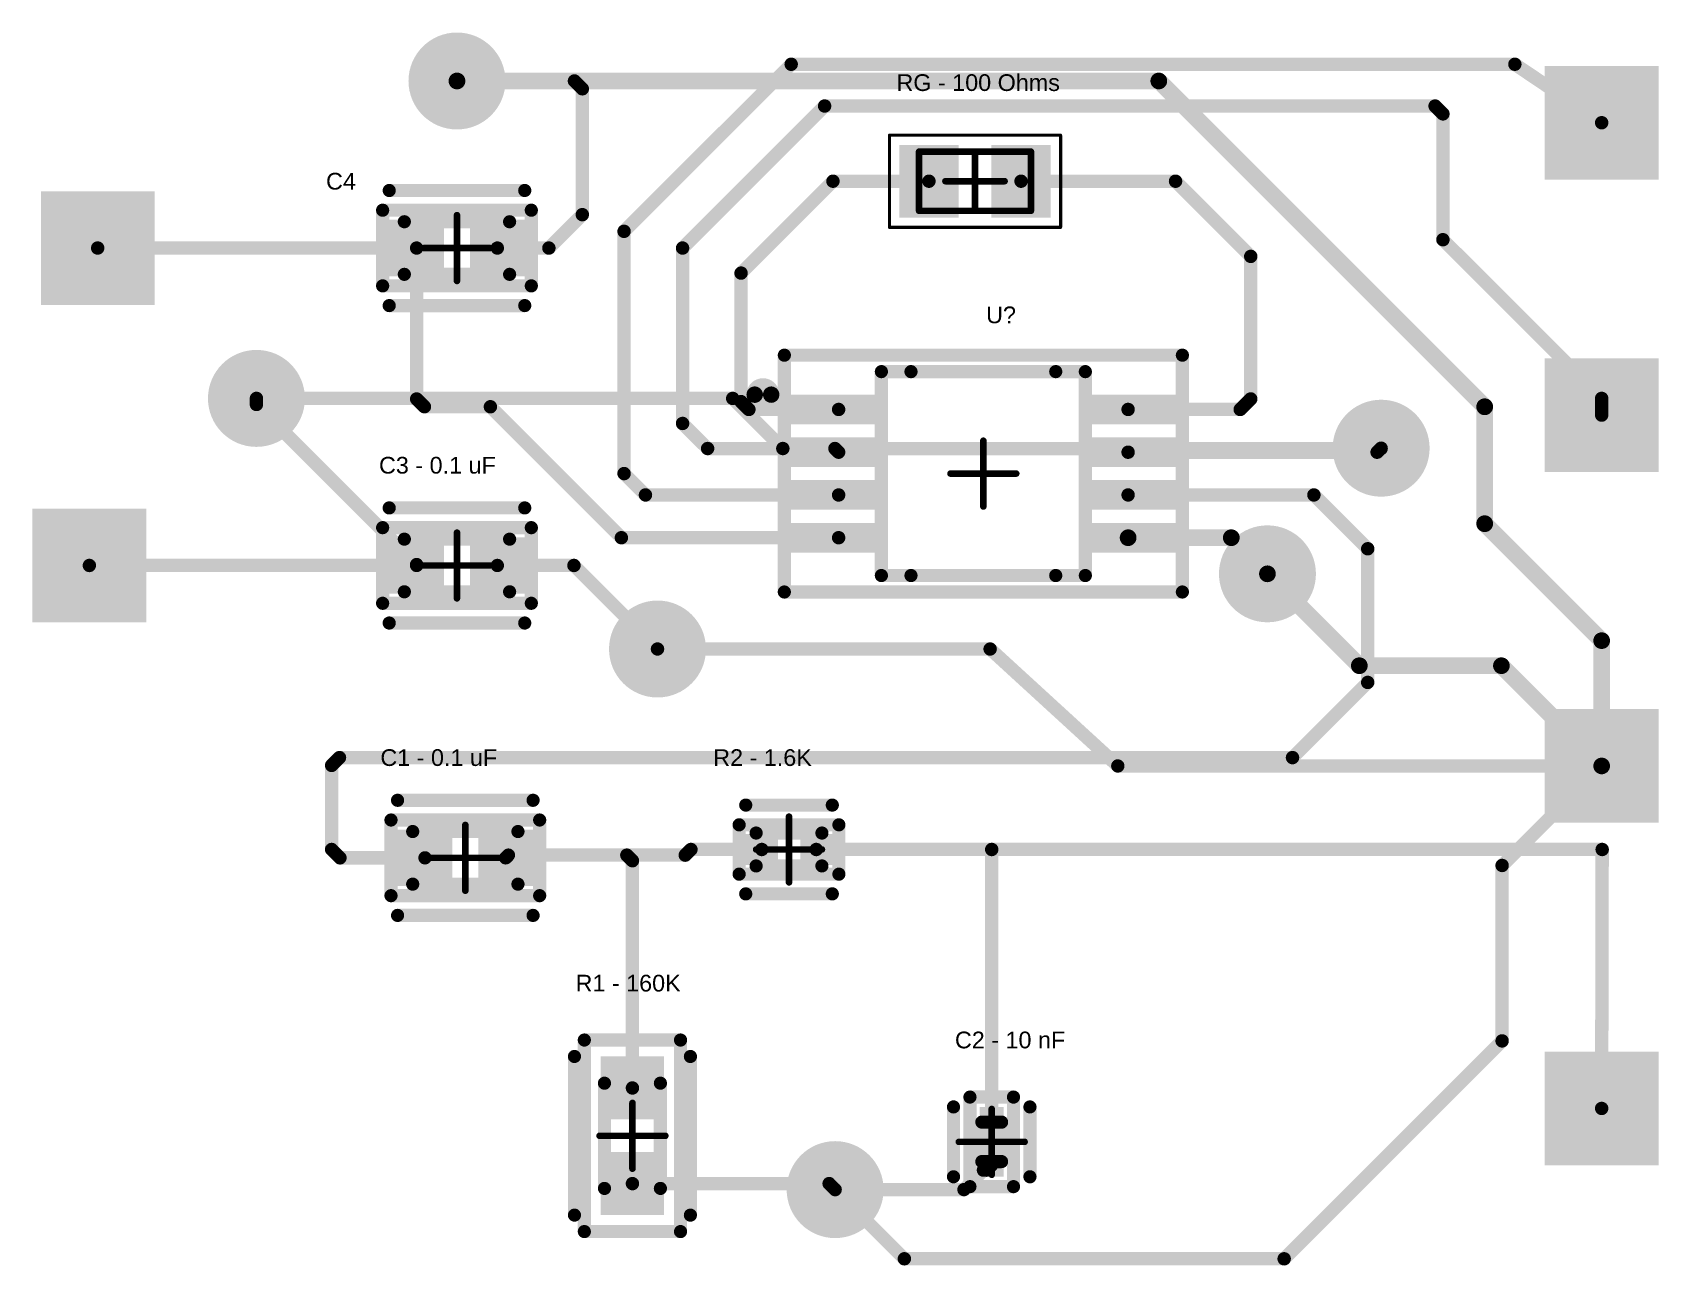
# Model space of a CAD drawing. Header units: inches. Extents: x 49.2 to 73.9, y 82.3 to 101.1.
import ezdxf

# ---------------------------------------------------------------- set-up
doc = ezdxf.new("R2010")
doc.units = ezdxf.units.IN
for name, color, linetype in [('Bottom Layer', 5, 'Continuous'), ('Bottom Solder', 6, 'Continuous'), ('Multi-Layer', 9, 'Continuous'), ('Pad Holes', 156, 'Continuous'), ('Top 3D Body', 56, 'Continuous'), ('Top Assembly', 56, 'Continuous'), ('Top Component Center', 56, 'Continuous'), ('Top Courtyard', 56, 'Continuous'), ('Top Layer', 1, 'Continuous'), ('Top Overlay', 2, 'Continuous'), ('Top Paste', 8, 'Continuous'), ('Top Solder', 216, 'Continuous'), ('Via Holes', 16, 'Continuous')]:
    doc.layers.add(name, color=color, linetype=linetype)
doc.styles.add('Arial', font='', dxfattribs={"height": 0.2})
doc.styles.get('Arial').set_extended_font_data('Arial')

msp = doc.modelspace()

# ---------------------------------------------------------------- texts
at = {"layer": 'Top Overlay', "style": 'Arial'}
for s, p in [('RG - 100 Ohms', (62.306, 100.178)), ('C4', (53.636, 98.679)), ('U?', (63.669, 96.647)), ('C1 - 0.1 uF', (54.462, 89.916)), ('R2 - 1.6K', (59.521, 89.916)), ('R1 - 160K', (57.429, 86.487)), ('C2 - 10 nF', (63.195, 85.623))]:
    msp.add_text(s, height=0.254, dxfattribs=at).set_placement(p)
msp.add_text('C3 - 0.1 uF', height=0.254, rotation=360, dxfattribs=at).set_placement((54.441, 94.361))

# ---------------------------------------------------------------- blocks, each defined once
blk = doc.blocks.new('FP_0603B104K500CT_IPC_C_1')
at = {"layer": 'Top Layer'}
for points in [[(-1.03, 0.43), (-0.197, 0.43), (-0.197, -0.43), (-1.03, -0.43)], [(0.197, 0.43), (1.03, 0.43), (1.03, -0.43), (0.197, -0.43)]]:
    blk.add_hatch(color=1, dxfattribs=at).paths.add_polyline_path(points)
at = {"layer": 'Top Paste'}
for points in [[(-1.03, 0.43), (-0.197, 0.43), (-0.197, -0.43), (-1.03, -0.43)], [(0.197, 0.43), (1.03, 0.43), (1.03, -0.43), (0.197, -0.43)]]:
    blk.add_hatch(color=8, dxfattribs=at).paths.add_polyline_path(points)
at = {"layer": 'Top Solder'}
for points in [[(-1.03, 0.43), (-0.197, 0.43), (-0.197, -0.43), (-1.03, -0.43)], [(0.197, 0.43), (1.03, 0.43), (1.03, -0.43), (0.197, -0.43)]]:
    blk.add_hatch(color=216, dxfattribs=at).paths.add_polyline_path(points)
at = {"layer": 'Top 3D Body'}
for points in [[(-0.8, 0.4, 0.2, 0.2, 0), (-0.8, -0.4, 0.2, 0.2, 0)], [(0.8, 0.4, 0.2, 0.2, 0), (-0.8, 0.4, 0.2, 0.2, 0)], [(0.8, 0.4, 0.2, 0.2, 0), (0.8, -0.4, 0.2, 0.2, 0)], [(0.8, -0.4, 0.2, 0.2, 0), (-0.8, -0.4, 0.2, 0.2, 0)]]:
    blk.add_lwpolyline(points, format="xyseb", dxfattribs=at)
for points in [[(-0.85, 0.4, 0.1, 0.1, 1), (-0.75, 0.4, 0.1, 0.1, 1)], [(-0.85, 0.4, 0.1, 0.1, 1), (-0.75, 0.4, 0.1, 0.1, 1)], [(0.75, 0.4, 0.1, 0.1, 1), (0.85, 0.4, 0.1, 0.1, 1)], [(0.75, 0.4, 0.1, 0.1, 1), (0.85, 0.4, 0.1, 0.1, 1)], [(-0.85, -0.4, 0.1, 0.1, 1), (-0.75, -0.4, 0.1, 0.1, 1)], [(-0.85, -0.4, 0.1, 0.1, 1), (-0.75, -0.4, 0.1, 0.1, 1)], [(0.75, -0.4, 0.1, 0.1, 1), (0.85, -0.4, 0.1, 0.1, 1)], [(0.75, -0.4, 0.1, 0.1, 1), (0.85, -0.4, 0.1, 0.1, 1)]]:
    blk.add_lwpolyline(points, format="xyseb", close=True, dxfattribs=at)
at = {"layer": 'Top Assembly'}
for points in [[(-1.13, 0.575, 0.2, 0.2, 0), (-1.13, -0.575, 0.2, 0.2, 0)], [(1.13, 0.575, 0.2, 0.2, 0), (-1.13, 0.575, 0.2, 0.2, 0)], [(1.13, 0.575, 0.2, 0.2, 0), (1.13, -0.575, 0.2, 0.2, 0)], [(1.13, -0.575, 0.2, 0.2, 0), (-1.13, -0.575, 0.2, 0.2, 0)]]:
    blk.add_lwpolyline(points, format="xyseb", dxfattribs=at)
for points in [[(-1.18, 0.575, 0.1, 0.1, 1), (-1.08, 0.575, 0.1, 0.1, 1)], [(-1.18, 0.575, 0.1, 0.1, 1), (-1.08, 0.575, 0.1, 0.1, 1)], [(1.08, 0.575, 0.1, 0.1, 1), (1.18, 0.575, 0.1, 0.1, 1)], [(1.08, 0.575, 0.1, 0.1, 1), (1.18, 0.575, 0.1, 0.1, 1)], [(-1.18, -0.575, 0.1, 0.1, 1), (-1.08, -0.575, 0.1, 0.1, 1)], [(-1.18, -0.575, 0.1, 0.1, 1), (-1.08, -0.575, 0.1, 0.1, 1)], [(1.08, -0.575, 0.1, 0.1, 1), (1.18, -0.575, 0.1, 0.1, 1)], [(1.08, -0.575, 0.1, 0.1, 1), (1.18, -0.575, 0.1, 0.1, 1)]]:
    blk.add_lwpolyline(points, format="xyseb", close=True, dxfattribs=at)
at = {"layer": 'Top Component Center'}
for points in [[(0, 0.5, 0.1, 0.1, 0), (0, -0.5, 0.1, 0.1, 0)], [(0.5, 0, 0.1, 0.1, 0), (-0.5, 0, 0.1, 0.1, 0)]]:
    blk.add_lwpolyline(points, format="xyseb", dxfattribs=at)
for points in [[(-0.025, 0.5, 0.05, 0.05, 1), (0.025, 0.5, 0.05, 0.05, 1)], [(-0.525, 0, 0.05, 0.05, 1), (-0.475, 0, 0.05, 0.05, 1)], [(0.475, 0, 0.05, 0.05, 1), (0.525, 0, 0.05, 0.05, 1)], [(-0.025, -0.5, 0.05, 0.05, 1), (0.025, -0.5, 0.05, 0.05, 1)]]:
    blk.add_lwpolyline(points, format="xyseb", close=True, dxfattribs=at)
at = {"layer": 'Top Courtyard'}
for points in [[(-1.13, 0.575, 0.2, 0.2, 0), (-1.13, -0.575, 0.2, 0.2, 0)], [(1.13, 0.575, 0.2, 0.2, 0), (-1.13, 0.575, 0.2, 0.2, 0)], [(1.13, 0.575, 0.2, 0.2, 0), (1.13, -0.575, 0.2, 0.2, 0)], [(1.13, -0.575, 0.2, 0.2, 0), (-1.13, -0.575, 0.2, 0.2, 0)]]:
    blk.add_lwpolyline(points, format="xyseb", dxfattribs=at)
for points in [[(-1.18, 0.575, 0.1, 0.1, 1), (-1.08, 0.575, 0.1, 0.1, 1)], [(-1.18, 0.575, 0.1, 0.1, 1), (-1.08, 0.575, 0.1, 0.1, 1)], [(1.08, 0.575, 0.1, 0.1, 1), (1.18, 0.575, 0.1, 0.1, 1)], [(1.08, 0.575, 0.1, 0.1, 1), (1.18, 0.575, 0.1, 0.1, 1)], [(-1.18, -0.575, 0.1, 0.1, 1), (-1.08, -0.575, 0.1, 0.1, 1)], [(-1.18, -0.575, 0.1, 0.1, 1), (-1.08, -0.575, 0.1, 0.1, 1)], [(1.08, -0.575, 0.1, 0.1, 1), (1.18, -0.575, 0.1, 0.1, 1)], [(1.08, -0.575, 0.1, 0.1, 1), (1.18, -0.575, 0.1, 0.1, 1)]]:
    blk.add_lwpolyline(points, format="xyseb", close=True, dxfattribs=at)
at = {"layer": 'Top Overlay'}
for points in [[(1.03, 0.875, 0.2, 0.2, 0), (-1.03, 0.875, 0.2, 0.2, 0)], [(1.03, -0.875, 0.2, 0.2, 0), (-1.03, -0.875, 0.2, 0.2, 0)]]:
    blk.add_lwpolyline(points, format="xyseb", dxfattribs=at)
for points in [[(-1.08, 0.875, 0.1, 0.1, 1), (-0.98, 0.875, 0.1, 0.1, 1)], [(0.98, 0.875, 0.1, 0.1, 1), (1.08, 0.875, 0.1, 0.1, 1)], [(-1.08, -0.875, 0.1, 0.1, 1), (-0.98, -0.875, 0.1, 0.1, 1)], [(0.98, -0.875, 0.1, 0.1, 1), (1.08, -0.875, 0.1, 0.1, 1)]]:
    blk.add_lwpolyline(points, format="xyseb", close=True, dxfattribs=at)
blk = doc.blocks.new('FP_DGK0008A_MFG_2')
at = {"layer": 'Top Layer'}
for points in [[(-2.925, 1.2), (-1.475, 1.2), (-1.475, 0.75), (-2.925, 0.75)], [(1.475, 1.2), (2.925, 1.2), (2.925, 0.75), (1.475, 0.75)], [(-2.925, 0.55), (-1.475, 0.55), (-1.475, 0.1), (-2.925, 0.1)], [(1.475, 0.55), (2.925, 0.55), (2.925, 0.1), (1.475, 0.1)], [(-2.925, -0.1), (-1.475, -0.1), (-1.475, -0.55), (-2.925, -0.55)], [(1.475, -0.1), (2.925, -0.1), (2.925, -0.55), (1.475, -0.55)], [(-2.925, -0.75), (-1.475, -0.75), (-1.475, -1.2), (-2.925, -1.2)], [(1.475, -0.75), (2.925, -0.75), (2.925, -1.2), (1.475, -1.2)]]:
    blk.add_hatch(color=1, dxfattribs=at).paths.add_polyline_path(points)
at = {"layer": 'Top Paste'}
for points in [[(-2.925, 1.2), (-1.475, 1.2), (-1.475, 0.75), (-2.925, 0.75)], [(1.475, 1.2), (2.925, 1.2), (2.925, 0.75), (1.475, 0.75)], [(-2.925, 0.55), (-1.475, 0.55), (-1.475, 0.1), (-2.925, 0.1)], [(1.475, 0.55), (2.925, 0.55), (2.925, 0.1), (1.475, 0.1)], [(-2.925, -0.1), (-1.475, -0.1), (-1.475, -0.55), (-2.925, -0.55)], [(1.475, -0.1), (2.925, -0.1), (2.925, -0.55), (1.475, -0.55)], [(-2.925, -0.75), (-1.475, -0.75), (-1.475, -1.2), (-2.925, -1.2)], [(1.475, -0.75), (2.925, -0.75), (2.925, -1.2), (1.475, -1.2)]]:
    blk.add_hatch(color=8, dxfattribs=at).paths.add_polyline_path(points)
at = {"layer": 'Top Solder'}
for points in [[(-2.925, 1.2), (-1.475, 1.2), (-1.475, 0.75), (-2.925, 0.75)], [(1.475, 1.2), (2.925, 1.2), (2.925, 0.75), (1.475, 0.75)], [(-2.925, 0.55), (-1.475, 0.55), (-1.475, 0.1), (-2.925, 0.1)], [(1.475, 0.55), (2.925, 0.55), (2.925, 0.1), (1.475, 0.1)], [(-2.925, -0.1), (-1.475, -0.1), (-1.475, -0.55), (-2.925, -0.55)], [(1.475, -0.1), (2.925, -0.1), (2.925, -0.55), (1.475, -0.55)], [(-2.925, -0.75), (-1.475, -0.75), (-1.475, -1.2), (-2.925, -1.2)], [(1.475, -0.75), (2.925, -0.75), (2.925, -1.2), (1.475, -1.2)]]:
    blk.add_hatch(color=216, dxfattribs=at).paths.add_polyline_path(points)
at = {"layer": 'Top 3D Body'}
for points in [[(-1.55, -1.55, 0.2, 0.2, 0), (-1.55, 1.55, 0.2, 0.2, 0)], [(-1.55, 1.55, 0.2, 0.2, 0), (1.55, 1.55, 0.2, 0.2, 0)], [(1.55, -1.55, 0.2, 0.2, 0), (1.55, 1.55, 0.2, 0.2, 0)], [(-1.55, -1.55, 0.2, 0.2, 0), (1.55, -1.55, 0.2, 0.2, 0)]]:
    blk.add_lwpolyline(points, format="xyseb", dxfattribs=at)
for points in [[(-1.6, 1.55, 0.1, 0.1, 1), (-1.5, 1.55, 0.1, 0.1, 1)], [(-1.6, 1.55, 0.1, 0.1, 1), (-1.5, 1.55, 0.1, 0.1, 1)], [(1.5, 1.55, 0.1, 0.1, 1), (1.6, 1.55, 0.1, 0.1, 1)], [(1.5, 1.55, 0.1, 0.1, 1), (1.6, 1.55, 0.1, 0.1, 1)], [(-1.6, -1.55, 0.1, 0.1, 1), (-1.5, -1.55, 0.1, 0.1, 1)], [(-1.6, -1.55, 0.1, 0.1, 1), (-1.5, -1.55, 0.1, 0.1, 1)], [(1.5, -1.55, 0.1, 0.1, 1), (1.6, -1.55, 0.1, 0.1, 1)], [(1.5, -1.55, 0.1, 0.1, 1), (1.6, -1.55, 0.1, 0.1, 1)]]:
    blk.add_lwpolyline(points, format="xyseb", close=True, dxfattribs=at)
at = {"layer": 'Top Assembly'}
for points in [[(-3.025, -1.8, 0.2, 0.2, 0), (-3.025, 1.8, 0.2, 0.2, 0)], [(-3.025, 1.8, 0.2, 0.2, 0), (3.025, 1.8, 0.2, 0.2, 0)], [(3.025, -1.8, 0.2, 0.2, 0), (3.025, 1.8, 0.2, 0.2, 0)], [(-3.025, -1.8, 0.2, 0.2, 0), (3.025, -1.8, 0.2, 0.2, 0)]]:
    blk.add_lwpolyline(points, format="xyseb", dxfattribs=at)
for points in [[(-3.075, 1.8, 0.1, 0.1, 1), (-2.975, 1.8, 0.1, 0.1, 1)], [(-3.075, 1.8, 0.1, 0.1, 1), (-2.975, 1.8, 0.1, 0.1, 1)], [(2.975, 1.8, 0.1, 0.1, 1), (3.075, 1.8, 0.1, 0.1, 1)], [(2.975, 1.8, 0.1, 0.1, 1), (3.075, 1.8, 0.1, 0.1, 1)], [(-3.075, -1.8, 0.1, 0.1, 1), (-2.975, -1.8, 0.1, 0.1, 1)], [(-3.075, -1.8, 0.1, 0.1, 1), (-2.975, -1.8, 0.1, 0.1, 1)], [(2.975, -1.8, 0.1, 0.1, 1), (3.075, -1.8, 0.1, 0.1, 1)], [(2.975, -1.8, 0.1, 0.1, 1), (3.075, -1.8, 0.1, 0.1, 1)]]:
    blk.add_lwpolyline(points, format="xyseb", close=True, dxfattribs=at)
at = {"layer": 'Top Component Center'}
for points in [[(0, -0.5, 0.1, 0.1, 0), (0, 0.5, 0.1, 0.1, 0)], [(-0.5, 0, 0.1, 0.1, 0), (0.5, 0, 0.1, 0.1, 0)]]:
    blk.add_lwpolyline(points, format="xyseb", dxfattribs=at)
for points in [[(-0.025, 0.5, 0.05, 0.05, 1), (0.025, 0.5, 0.05, 0.05, 1)], [(-0.525, 0, 0.05, 0.05, 1), (-0.475, 0, 0.05, 0.05, 1)], [(0.475, 0, 0.05, 0.05, 1), (0.525, 0, 0.05, 0.05, 1)], [(-0.025, -0.5, 0.05, 0.05, 1), (0.025, -0.5, 0.05, 0.05, 1)]]:
    blk.add_lwpolyline(points, format="xyseb", close=True, dxfattribs=at)
at = {"layer": 'Top Courtyard'}
for points in [[(-3.025, -1.8, 0.2, 0.2, 0), (-3.025, 1.8, 0.2, 0.2, 0)], [(-3.025, 1.8, 0.2, 0.2, 0), (3.025, 1.8, 0.2, 0.2, 0)], [(3.025, -1.8, 0.2, 0.2, 0), (3.025, 1.8, 0.2, 0.2, 0)], [(-3.025, -1.8, 0.2, 0.2, 0), (3.025, -1.8, 0.2, 0.2, 0)]]:
    blk.add_lwpolyline(points, format="xyseb", dxfattribs=at)
for points in [[(-3.075, 1.8, 0.1, 0.1, 1), (-2.975, 1.8, 0.1, 0.1, 1)], [(-3.075, 1.8, 0.1, 0.1, 1), (-2.975, 1.8, 0.1, 0.1, 1)], [(2.975, 1.8, 0.1, 0.1, 1), (3.075, 1.8, 0.1, 0.1, 1)], [(2.975, 1.8, 0.1, 0.1, 1), (3.075, 1.8, 0.1, 0.1, 1)], [(-3.075, -1.8, 0.1, 0.1, 1), (-2.975, -1.8, 0.1, 0.1, 1)], [(-3.075, -1.8, 0.1, 0.1, 1), (-2.975, -1.8, 0.1, 0.1, 1)], [(2.975, -1.8, 0.1, 0.1, 1), (3.075, -1.8, 0.1, 0.1, 1)], [(2.975, -1.8, 0.1, 0.1, 1), (3.075, -1.8, 0.1, 0.1, 1)]]:
    blk.add_lwpolyline(points, format="xyseb", close=True, dxfattribs=at)
at = {"layer": 'Top Overlay'}
for points in [[(-1.1, 1.55, 0.2, 0.2, 0), (1.1, 1.55, 0.2, 0.2, 0)], [(-1.1, -1.55, 0.2, 0.2, 0), (1.1, -1.55, 0.2, 0.2, 0)]]:
    blk.add_lwpolyline(points, format="xyseb", dxfattribs=at)
for points in [[(-1.15, 1.55, 0.1, 0.1, 1), (-1.05, 1.55, 0.1, 0.1, 1)], [(1.05, 1.55, 0.1, 0.1, 1), (1.15, 1.55, 0.1, 0.1, 1)], [(-3.225, 1.2, 0.25, 0.25, 1), (-3.475, 1.2, 0.25, 0.25, 1)], [(-3.538, 1.2, 0.125, 0.125, 1), (-3.413, 1.2, 0.125, 0.125, 1)], [(-3.287, 1.2, 0.125, 0.125, 1), (-3.163, 1.2, 0.125, 0.125, 1)], [(-1.15, -1.55, 0.1, 0.1, 1), (-1.05, -1.55, 0.1, 0.1, 1)], [(1.05, -1.55, 0.1, 0.1, 1), (1.15, -1.55, 0.1, 0.1, 1)]]:
    blk.add_lwpolyline(points, format="xyseb", close=True, dxfattribs=at)
blk = doc.blocks.new('RESC1608X55X25NL10T15_3')
at = {"layer": 'Top Layer'}
for points in [[(-1.05, -0.45), (-1.05, 0.45), (-0.35, 0.45), (-0.35, -0.45)], [(0.35, -0.45), (0.35, 0.45), (1.05, 0.45), (1.05, -0.45)]]:
    blk.add_hatch(color=1, dxfattribs=at).paths.add_polyline_path(points)
at = {"layer": 'Top Paste'}
for points in [[(-1.05, -0.45), (-1.05, 0.45), (-0.35, 0.45), (-0.35, -0.45)], [(0.35, -0.45), (0.35, 0.45), (1.05, 0.45), (1.05, -0.45)]]:
    blk.add_hatch(color=8, dxfattribs=at).paths.add_polyline_path(points)
at = {"layer": 'Top Solder'}
for points in [[(-1.152, -0.552), (-1.152, 0.552), (-0.248, 0.552), (-0.248, -0.552)], [(0.248, -0.552), (0.248, 0.552), (1.152, 0.552), (1.152, -0.552)]]:
    blk.add_hatch(color=216, dxfattribs=at).paths.add_polyline_path(points)
at = {"layer": 'Top 3D Body'}
for points in [[(-0.85, 0.45, 0.1, 0.1, 0), (-0.85, -0.45, 0.1, 0.1, 0)], [(0.85, 0.45, 0.1, 0.1, 0), (-0.85, 0.45, 0.1, 0.1, 0)], [(0.85, 0.45, 0.1, 0.1, 0), (0.85, -0.45, 0.1, 0.1, 0)], [(0.85, -0.45, 0.1, 0.1, 0), (-0.85, -0.45, 0.1, 0.1, 0)]]:
    blk.add_lwpolyline(points, format="xyseb", dxfattribs=at)
for points in [[(-0.875, 0.45, 0.05, 0.05, 1), (-0.825, 0.45, 0.05, 0.05, 1)], [(-0.875, 0.45, 0.05, 0.05, 1), (-0.825, 0.45, 0.05, 0.05, 1)], [(0.825, 0.45, 0.05, 0.05, 1), (0.875, 0.45, 0.05, 0.05, 1)], [(0.825, 0.45, 0.05, 0.05, 1), (0.875, 0.45, 0.05, 0.05, 1)], [(-0.875, -0.45, 0.05, 0.05, 1), (-0.825, -0.45, 0.05, 0.05, 1)], [(-0.875, -0.45, 0.05, 0.05, 1), (-0.825, -0.45, 0.05, 0.05, 1)], [(0.825, -0.45, 0.05, 0.05, 1), (0.875, -0.45, 0.05, 0.05, 1)], [(0.825, -0.45, 0.05, 0.05, 1), (0.875, -0.45, 0.05, 0.05, 1)]]:
    blk.add_lwpolyline(points, format="xyseb", close=True, dxfattribs=at)
at = {"layer": 'Top Courtyard'}
for points in [[(-1.3, 0.7, 0.05, 0.05, 0), (-1.3, -0.7, 0.05, 0.05, 0)], [(1.3, 0.7, 0.05, 0.05, 0), (-1.3, 0.7, 0.05, 0.05, 0)], [(0, 0.45, 0.1, 0.1, 0), (0, -0.45, 0.1, 0.1, 0)], [(1.3, 0.7, 0.05, 0.05, 0), (1.3, -0.7, 0.05, 0.05, 0)], [(0.45, 0, 0.1, 0.1, 0), (-0.45, 0, 0.1, 0.1, 0)], [(1.3, -0.7, 0.05, 0.05, 0), (-1.3, -0.7, 0.05, 0.05, 0)]]:
    blk.add_lwpolyline(points, format="xyseb", dxfattribs=at)
for points in [[(-1.312, 0.7, 0.025, 0.025, 1), (-1.288, 0.7, 0.025, 0.025, 1)], [(-1.312, 0.7, 0.025, 0.025, 1), (-1.288, 0.7, 0.025, 0.025, 1)], [(-0.025, 0.45, 0.05, 0.05, 1), (0.025, 0.45, 0.05, 0.05, 1)], [(1.288, 0.7, 0.025, 0.025, 1), (1.312, 0.7, 0.025, 0.025, 1)], [(1.288, 0.7, 0.025, 0.025, 1), (1.312, 0.7, 0.025, 0.025, 1)], [(-0.475, 0, 0.05, 0.05, 1), (-0.425, 0, 0.05, 0.05, 1)], [(0.425, 0, 0.05, 0.05, 1), (0.475, 0, 0.05, 0.05, 1)], [(-0.025, -0.45, 0.05, 0.05, 1), (0.025, -0.45, 0.05, 0.05, 1)], [(-1.312, -0.7, 0.025, 0.025, 1), (-1.288, -0.7, 0.025, 0.025, 1)], [(-1.312, -0.7, 0.025, 0.025, 1), (-1.288, -0.7, 0.025, 0.025, 1)], [(1.288, -0.7, 0.025, 0.025, 1), (1.312, -0.7, 0.025, 0.025, 1)], [(1.288, -0.7, 0.025, 0.025, 1), (1.312, -0.7, 0.025, 0.025, 1)]]:
    blk.add_lwpolyline(points, format="xyseb", close=True, dxfattribs=at)
blk = doc.blocks.new('FP_RN73R1E_IPC_C_4')
at = {"layer": 'Top Layer'}
for points in [[(-0.658, 0.236), (-0.17, 0.236), (-0.17, -0.236), (-0.658, -0.236)], [(0.17, 0.236), (0.658, 0.236), (0.658, -0.236), (0.17, -0.236)]]:
    blk.add_hatch(color=1, dxfattribs=at).paths.add_polyline_path(points)
at = {"layer": 'Top Paste'}
for points in [[(-0.658, 0.236), (-0.17, 0.236), (-0.17, -0.236), (-0.658, -0.236)], [(0.17, 0.236), (0.658, 0.236), (0.658, -0.236), (0.17, -0.236)]]:
    blk.add_hatch(color=8, dxfattribs=at).paths.add_polyline_path(points)
at = {"layer": 'Top Solder'}
for points in [[(-0.658, 0.236), (-0.17, 0.236), (-0.17, -0.236), (-0.658, -0.236)], [(0.17, 0.236), (0.658, 0.236), (0.658, -0.236), (0.17, -0.236)]]:
    blk.add_hatch(color=216, dxfattribs=at).paths.add_polyline_path(points)
at = {"layer": 'Top 3D Body'}
for points in [[(-0.5, -0.25, 0.2, 0.2, 0), (-0.5, 0.25, 0.2, 0.2, 0)], [(-0.5, 0.25, 0.2, 0.2, 0), (0.5, 0.25, 0.2, 0.2, 0)], [(0.5, -0.25, 0.2, 0.2, 0), (0.5, 0.25, 0.2, 0.2, 0)], [(-0.5, -0.25, 0.2, 0.2, 0), (0.5, -0.25, 0.2, 0.2, 0)]]:
    blk.add_lwpolyline(points, format="xyseb", dxfattribs=at)
for points in [[(-0.55, 0.25, 0.1, 0.1, 1), (-0.45, 0.25, 0.1, 0.1, 1)], [(-0.55, 0.25, 0.1, 0.1, 1), (-0.45, 0.25, 0.1, 0.1, 1)], [(0.45, 0.25, 0.1, 0.1, 1), (0.55, 0.25, 0.1, 0.1, 1)], [(0.45, 0.25, 0.1, 0.1, 1), (0.55, 0.25, 0.1, 0.1, 1)], [(-0.55, -0.25, 0.1, 0.1, 1), (-0.45, -0.25, 0.1, 0.1, 1)], [(-0.55, -0.25, 0.1, 0.1, 1), (-0.45, -0.25, 0.1, 0.1, 1)], [(0.45, -0.25, 0.1, 0.1, 1), (0.55, -0.25, 0.1, 0.1, 1)], [(0.45, -0.25, 0.1, 0.1, 1), (0.55, -0.25, 0.1, 0.1, 1)]]:
    blk.add_lwpolyline(points, format="xyseb", close=True, dxfattribs=at)
at = {"layer": 'Top Assembly'}
for points in [[(-0.758, -0.375, 0.2, 0.2, 0), (-0.758, 0.375, 0.2, 0.2, 0)], [(-0.758, 0.375, 0.2, 0.2, 0), (0.758, 0.375, 0.2, 0.2, 0)], [(0.758, -0.375, 0.2, 0.2, 0), (0.758, 0.375, 0.2, 0.2, 0)], [(-0.758, -0.375, 0.2, 0.2, 0), (0.758, -0.375, 0.2, 0.2, 0)]]:
    blk.add_lwpolyline(points, format="xyseb", dxfattribs=at)
for points in [[(-0.808, 0.375, 0.1, 0.1, 1), (-0.708, 0.375, 0.1, 0.1, 1)], [(-0.808, 0.375, 0.1, 0.1, 1), (-0.708, 0.375, 0.1, 0.1, 1)], [(0.708, 0.375, 0.1, 0.1, 1), (0.808, 0.375, 0.1, 0.1, 1)], [(0.708, 0.375, 0.1, 0.1, 1), (0.808, 0.375, 0.1, 0.1, 1)], [(-0.808, -0.375, 0.1, 0.1, 1), (-0.708, -0.375, 0.1, 0.1, 1)], [(-0.808, -0.375, 0.1, 0.1, 1), (-0.708, -0.375, 0.1, 0.1, 1)], [(0.708, -0.375, 0.1, 0.1, 1), (0.808, -0.375, 0.1, 0.1, 1)], [(0.708, -0.375, 0.1, 0.1, 1), (0.808, -0.375, 0.1, 0.1, 1)]]:
    blk.add_lwpolyline(points, format="xyseb", close=True, dxfattribs=at)
at = {"layer": 'Top Component Center'}
for points in [[(0, -0.5, 0.1, 0.1, 0), (0, 0.5, 0.1, 0.1, 0)], [(-0.5, 0, 0.1, 0.1, 0), (0.5, 0, 0.1, 0.1, 0)]]:
    blk.add_lwpolyline(points, format="xyseb", dxfattribs=at)
for points in [[(-0.025, 0.5, 0.05, 0.05, 1), (0.025, 0.5, 0.05, 0.05, 1)], [(-0.525, 0, 0.05, 0.05, 1), (-0.475, 0, 0.05, 0.05, 1)], [(0.475, 0, 0.05, 0.05, 1), (0.525, 0, 0.05, 0.05, 1)], [(-0.025, -0.5, 0.05, 0.05, 1), (0.025, -0.5, 0.05, 0.05, 1)]]:
    blk.add_lwpolyline(points, format="xyseb", close=True, dxfattribs=at)
at = {"layer": 'Top Courtyard'}
for points in [[(-0.758, -0.375, 0.2, 0.2, 0), (-0.758, 0.375, 0.2, 0.2, 0)], [(-0.758, 0.375, 0.2, 0.2, 0), (0.758, 0.375, 0.2, 0.2, 0)], [(0.758, -0.375, 0.2, 0.2, 0), (0.758, 0.375, 0.2, 0.2, 0)], [(-0.758, -0.375, 0.2, 0.2, 0), (0.758, -0.375, 0.2, 0.2, 0)]]:
    blk.add_lwpolyline(points, format="xyseb", dxfattribs=at)
for points in [[(-0.808, 0.375, 0.1, 0.1, 1), (-0.708, 0.375, 0.1, 0.1, 1)], [(-0.808, 0.375, 0.1, 0.1, 1), (-0.708, 0.375, 0.1, 0.1, 1)], [(0.708, 0.375, 0.1, 0.1, 1), (0.808, 0.375, 0.1, 0.1, 1)], [(0.708, 0.375, 0.1, 0.1, 1), (0.808, 0.375, 0.1, 0.1, 1)], [(-0.808, -0.375, 0.1, 0.1, 1), (-0.708, -0.375, 0.1, 0.1, 1)], [(-0.808, -0.375, 0.1, 0.1, 1), (-0.708, -0.375, 0.1, 0.1, 1)], [(0.708, -0.375, 0.1, 0.1, 1), (0.808, -0.375, 0.1, 0.1, 1)], [(0.708, -0.375, 0.1, 0.1, 1), (0.808, -0.375, 0.1, 0.1, 1)]]:
    blk.add_lwpolyline(points, format="xyseb", close=True, dxfattribs=at)
at = {"layer": 'Top Overlay'}
for points in [[(-0.658, 0.675, 0.2, 0.2, 0), (0.658, 0.675, 0.2, 0.2, 0)], [(-0.658, -0.675, 0.2, 0.2, 0), (0.658, -0.675, 0.2, 0.2, 0)]]:
    blk.add_lwpolyline(points, format="xyseb", dxfattribs=at)
for points in [[(-0.708, 0.675, 0.1, 0.1, 1), (-0.608, 0.675, 0.1, 0.1, 1)], [(0.608, 0.675, 0.1, 0.1, 1), (0.708, 0.675, 0.1, 0.1, 1)], [(-0.708, -0.675, 0.1, 0.1, 1), (-0.608, -0.675, 0.1, 0.1, 1)], [(0.608, -0.675, 0.1, 0.1, 1), (0.708, -0.675, 0.1, 0.1, 1)]]:
    blk.add_lwpolyline(points, format="xyseb", close=True, dxfattribs=at)
blk = doc.blocks.new('FP_CRCW0603_HP_3_IPC_B_5')
at = {"layer": 'Top Layer'}
for points in [[(-1.206, 0.481), (-0.248, 0.481), (-0.248, -0.481), (-1.206, -0.481)], [(0.248, 0.481), (1.206, 0.481), (1.206, -0.481), (0.248, -0.481)]]:
    blk.add_hatch(color=1, dxfattribs=at).paths.add_polyline_path(points)
at = {"layer": 'Top Paste'}
for points in [[(-1.206, 0.481), (-0.248, 0.481), (-0.248, -0.481), (-1.206, -0.481)], [(0.248, 0.481), (1.206, 0.481), (1.206, -0.481), (0.248, -0.481)]]:
    blk.add_hatch(color=8, dxfattribs=at).paths.add_polyline_path(points)
at = {"layer": 'Top Solder'}
for points in [[(-1.206, 0.481), (-0.248, 0.481), (-0.248, -0.481), (-1.206, -0.481)], [(0.248, 0.481), (1.206, 0.481), (1.206, -0.481), (0.248, -0.481)]]:
    blk.add_hatch(color=216, dxfattribs=at).paths.add_polyline_path(points)
at = {"layer": 'Top 3D Body'}
for points in [[(-0.8, 0.425, 0.2, 0.2, 0), (-0.8, -0.425, 0.2, 0.2, 0)], [(-0.8, 0.425, 0.2, 0.2, 0), (0.8, 0.425, 0.2, 0.2, 0)], [(0.8, 0.425, 0.2, 0.2, 0), (0.8, -0.425, 0.2, 0.2, 0)], [(-0.8, -0.425, 0.2, 0.2, 0), (0.8, -0.425, 0.2, 0.2, 0)]]:
    blk.add_lwpolyline(points, format="xyseb", dxfattribs=at)
for points in [[(-0.85, 0.425, 0.1, 0.1, 1), (-0.75, 0.425, 0.1, 0.1, 1)], [(-0.85, 0.425, 0.1, 0.1, 1), (-0.75, 0.425, 0.1, 0.1, 1)], [(0.75, 0.425, 0.1, 0.1, 1), (0.85, 0.425, 0.1, 0.1, 1)], [(0.75, 0.425, 0.1, 0.1, 1), (0.85, 0.425, 0.1, 0.1, 1)], [(-0.85, -0.425, 0.1, 0.1, 1), (-0.75, -0.425, 0.1, 0.1, 1)], [(-0.85, -0.425, 0.1, 0.1, 1), (-0.75, -0.425, 0.1, 0.1, 1)], [(0.75, -0.425, 0.1, 0.1, 1), (0.85, -0.425, 0.1, 0.1, 1)], [(0.75, -0.425, 0.1, 0.1, 1), (0.85, -0.425, 0.1, 0.1, 1)]]:
    blk.add_lwpolyline(points, format="xyseb", close=True, dxfattribs=at)
at = {"layer": 'Top Assembly'}
for points in [[(-1.456, 0.731, 0.2, 0.2, 0), (-1.456, -0.731, 0.2, 0.2, 0)], [(-1.456, 0.731, 0.2, 0.2, 0), (1.456, 0.731, 0.2, 0.2, 0)], [(1.456, 0.731, 0.2, 0.2, 0), (1.456, -0.731, 0.2, 0.2, 0)], [(-1.456, -0.731, 0.2, 0.2, 0), (1.456, -0.731, 0.2, 0.2, 0)]]:
    blk.add_lwpolyline(points, format="xyseb", dxfattribs=at)
for points in [[(-1.506, 0.731, 0.1, 0.1, 1), (-1.406, 0.731, 0.1, 0.1, 1)], [(-1.506, 0.731, 0.1, 0.1, 1), (-1.406, 0.731, 0.1, 0.1, 1)], [(1.406, 0.731, 0.1, 0.1, 1), (1.506, 0.731, 0.1, 0.1, 1)], [(1.406, 0.731, 0.1, 0.1, 1), (1.506, 0.731, 0.1, 0.1, 1)], [(-1.506, -0.731, 0.1, 0.1, 1), (-1.406, -0.731, 0.1, 0.1, 1)], [(-1.506, -0.731, 0.1, 0.1, 1), (-1.406, -0.731, 0.1, 0.1, 1)], [(1.406, -0.731, 0.1, 0.1, 1), (1.506, -0.731, 0.1, 0.1, 1)], [(1.406, -0.731, 0.1, 0.1, 1), (1.506, -0.731, 0.1, 0.1, 1)]]:
    blk.add_lwpolyline(points, format="xyseb", close=True, dxfattribs=at)
at = {"layer": 'Top Component Center'}
for points in [[(0, 0.5, 0.1, 0.1, 0), (0, -0.5, 0.1, 0.1, 0)], [(-0.5, 0, 0.1, 0.1, 0), (0.5, 0, 0.1, 0.1, 0)]]:
    blk.add_lwpolyline(points, format="xyseb", dxfattribs=at)
for points in [[(-0.025, 0.5, 0.05, 0.05, 1), (0.025, 0.5, 0.05, 0.05, 1)], [(-0.525, 0, 0.05, 0.05, 1), (-0.475, 0, 0.05, 0.05, 1)], [(0.475, 0, 0.05, 0.05, 1), (0.525, 0, 0.05, 0.05, 1)], [(-0.025, -0.5, 0.05, 0.05, 1), (0.025, -0.5, 0.05, 0.05, 1)]]:
    blk.add_lwpolyline(points, format="xyseb", close=True, dxfattribs=at)
at = {"layer": 'Top Courtyard'}
for points in [[(-1.456, 0.731, 0.2, 0.2, 0), (-1.456, -0.731, 0.2, 0.2, 0)], [(-1.456, 0.731, 0.2, 0.2, 0), (1.456, 0.731, 0.2, 0.2, 0)], [(1.456, 0.731, 0.2, 0.2, 0), (1.456, -0.731, 0.2, 0.2, 0)], [(-1.456, -0.731, 0.2, 0.2, 0), (1.456, -0.731, 0.2, 0.2, 0)]]:
    blk.add_lwpolyline(points, format="xyseb", dxfattribs=at)
for points in [[(-1.506, 0.731, 0.1, 0.1, 1), (-1.406, 0.731, 0.1, 0.1, 1)], [(-1.506, 0.731, 0.1, 0.1, 1), (-1.406, 0.731, 0.1, 0.1, 1)], [(1.406, 0.731, 0.1, 0.1, 1), (1.506, 0.731, 0.1, 0.1, 1)], [(1.406, 0.731, 0.1, 0.1, 1), (1.506, 0.731, 0.1, 0.1, 1)], [(-1.506, -0.731, 0.1, 0.1, 1), (-1.406, -0.731, 0.1, 0.1, 1)], [(-1.506, -0.731, 0.1, 0.1, 1), (-1.406, -0.731, 0.1, 0.1, 1)], [(1.406, -0.731, 0.1, 0.1, 1), (1.506, -0.731, 0.1, 0.1, 1)], [(1.406, -0.731, 0.1, 0.1, 1), (1.506, -0.731, 0.1, 0.1, 1)]]:
    blk.add_lwpolyline(points, format="xyseb", close=True, dxfattribs=at)
at = {"layer": 'Top Overlay'}
for points in [[(-1.206, 0.881, 0.2, 0.2, 0), (1.206, 0.881, 0.2, 0.2, 0)], [(-1.206, -0.881, 0.2, 0.2, 0), (1.206, -0.881, 0.2, 0.2, 0)]]:
    blk.add_lwpolyline(points, format="xyseb", dxfattribs=at)
for points in [[(-1.256, 0.881, 0.1, 0.1, 1), (-1.156, 0.881, 0.1, 0.1, 1)], [(1.156, 0.881, 0.1, 0.1, 1), (1.256, 0.881, 0.1, 0.1, 1)], [(-1.256, -0.881, 0.1, 0.1, 1), (-1.156, -0.881, 0.1, 0.1, 1)], [(1.156, -0.881, 0.1, 0.1, 1), (1.256, -0.881, 0.1, 0.1, 1)]]:
    blk.add_lwpolyline(points, format="xyseb", close=True, dxfattribs=at)
blk = doc.blocks.new('FP_0603B104K500CT_IPC_C_6')
at = {"layer": 'Top Layer'}
for points in [[(-1.03, 0.43), (-0.197, 0.43), (-0.197, -0.43), (-1.03, -0.43)], [(0.197, 0.43), (1.03, 0.43), (1.03, -0.43), (0.197, -0.43)]]:
    blk.add_hatch(color=1, dxfattribs=at).paths.add_polyline_path(points)
at = {"layer": 'Top Paste'}
for points in [[(-1.03, 0.43), (-0.197, 0.43), (-0.197, -0.43), (-1.03, -0.43)], [(0.197, 0.43), (1.03, 0.43), (1.03, -0.43), (0.197, -0.43)]]:
    blk.add_hatch(color=8, dxfattribs=at).paths.add_polyline_path(points)
at = {"layer": 'Top Solder'}
for points in [[(-1.03, 0.43), (-0.197, 0.43), (-0.197, -0.43), (-1.03, -0.43)], [(0.197, 0.43), (1.03, 0.43), (1.03, -0.43), (0.197, -0.43)]]:
    blk.add_hatch(color=216, dxfattribs=at).paths.add_polyline_path(points)
at = {"layer": 'Top 3D Body'}
for points in [[(-0.8, -0.4, 0.2, 0.2, 0), (-0.8, 0.4, 0.2, 0.2, 0)], [(-0.8, 0.4, 0.2, 0.2, 0), (0.8, 0.4, 0.2, 0.2, 0)], [(0.8, -0.4, 0.2, 0.2, 0), (0.8, 0.4, 0.2, 0.2, 0)], [(-0.8, -0.4, 0.2, 0.2, 0), (0.8, -0.4, 0.2, 0.2, 0)]]:
    blk.add_lwpolyline(points, format="xyseb", dxfattribs=at)
for points in [[(-0.85, 0.4, 0.1, 0.1, 1), (-0.75, 0.4, 0.1, 0.1, 1)], [(-0.85, 0.4, 0.1, 0.1, 1), (-0.75, 0.4, 0.1, 0.1, 1)], [(0.75, 0.4, 0.1, 0.1, 1), (0.85, 0.4, 0.1, 0.1, 1)], [(0.75, 0.4, 0.1, 0.1, 1), (0.85, 0.4, 0.1, 0.1, 1)], [(-0.85, -0.4, 0.1, 0.1, 1), (-0.75, -0.4, 0.1, 0.1, 1)], [(-0.85, -0.4, 0.1, 0.1, 1), (-0.75, -0.4, 0.1, 0.1, 1)], [(0.75, -0.4, 0.1, 0.1, 1), (0.85, -0.4, 0.1, 0.1, 1)], [(0.75, -0.4, 0.1, 0.1, 1), (0.85, -0.4, 0.1, 0.1, 1)]]:
    blk.add_lwpolyline(points, format="xyseb", close=True, dxfattribs=at)
at = {"layer": 'Top Assembly'}
for points in [[(-1.13, -0.575, 0.2, 0.2, 0), (-1.13, 0.575, 0.2, 0.2, 0)], [(-1.13, 0.575, 0.2, 0.2, 0), (1.13, 0.575, 0.2, 0.2, 0)], [(1.13, -0.575, 0.2, 0.2, 0), (1.13, 0.575, 0.2, 0.2, 0)], [(-1.13, -0.575, 0.2, 0.2, 0), (1.13, -0.575, 0.2, 0.2, 0)]]:
    blk.add_lwpolyline(points, format="xyseb", dxfattribs=at)
for points in [[(-1.18, 0.575, 0.1, 0.1, 1), (-1.08, 0.575, 0.1, 0.1, 1)], [(-1.18, 0.575, 0.1, 0.1, 1), (-1.08, 0.575, 0.1, 0.1, 1)], [(1.08, 0.575, 0.1, 0.1, 1), (1.18, 0.575, 0.1, 0.1, 1)], [(1.08, 0.575, 0.1, 0.1, 1), (1.18, 0.575, 0.1, 0.1, 1)], [(-1.18, -0.575, 0.1, 0.1, 1), (-1.08, -0.575, 0.1, 0.1, 1)], [(-1.18, -0.575, 0.1, 0.1, 1), (-1.08, -0.575, 0.1, 0.1, 1)], [(1.08, -0.575, 0.1, 0.1, 1), (1.18, -0.575, 0.1, 0.1, 1)], [(1.08, -0.575, 0.1, 0.1, 1), (1.18, -0.575, 0.1, 0.1, 1)]]:
    blk.add_lwpolyline(points, format="xyseb", close=True, dxfattribs=at)
at = {"layer": 'Top Component Center'}
for points in [[(0, -0.5, 0.1, 0.1, 0), (0, 0.5, 0.1, 0.1, 0)], [(-0.5, 0, 0.1, 0.1, 0), (0.5, 0, 0.1, 0.1, 0)]]:
    blk.add_lwpolyline(points, format="xyseb", dxfattribs=at)
for points in [[(-0.025, 0.5, 0.05, 0.05, 1), (0.025, 0.5, 0.05, 0.05, 1)], [(-0.525, 0, 0.05, 0.05, 1), (-0.475, 0, 0.05, 0.05, 1)], [(0.475, 0, 0.05, 0.05, 1), (0.525, 0, 0.05, 0.05, 1)], [(-0.025, -0.5, 0.05, 0.05, 1), (0.025, -0.5, 0.05, 0.05, 1)]]:
    blk.add_lwpolyline(points, format="xyseb", close=True, dxfattribs=at)
at = {"layer": 'Top Courtyard'}
for points in [[(-1.13, -0.575, 0.2, 0.2, 0), (-1.13, 0.575, 0.2, 0.2, 0)], [(-1.13, 0.575, 0.2, 0.2, 0), (1.13, 0.575, 0.2, 0.2, 0)], [(1.13, -0.575, 0.2, 0.2, 0), (1.13, 0.575, 0.2, 0.2, 0)], [(-1.13, -0.575, 0.2, 0.2, 0), (1.13, -0.575, 0.2, 0.2, 0)]]:
    blk.add_lwpolyline(points, format="xyseb", dxfattribs=at)
for points in [[(-1.18, 0.575, 0.1, 0.1, 1), (-1.08, 0.575, 0.1, 0.1, 1)], [(-1.18, 0.575, 0.1, 0.1, 1), (-1.08, 0.575, 0.1, 0.1, 1)], [(1.08, 0.575, 0.1, 0.1, 1), (1.18, 0.575, 0.1, 0.1, 1)], [(1.08, 0.575, 0.1, 0.1, 1), (1.18, 0.575, 0.1, 0.1, 1)], [(-1.18, -0.575, 0.1, 0.1, 1), (-1.08, -0.575, 0.1, 0.1, 1)], [(-1.18, -0.575, 0.1, 0.1, 1), (-1.08, -0.575, 0.1, 0.1, 1)], [(1.08, -0.575, 0.1, 0.1, 1), (1.18, -0.575, 0.1, 0.1, 1)], [(1.08, -0.575, 0.1, 0.1, 1), (1.18, -0.575, 0.1, 0.1, 1)]]:
    blk.add_lwpolyline(points, format="xyseb", close=True, dxfattribs=at)
at = {"layer": 'Top Overlay'}
for points in [[(-1.03, 0.875, 0.2, 0.2, 0), (1.03, 0.875, 0.2, 0.2, 0)], [(-1.03, -0.875, 0.2, 0.2, 0), (1.03, -0.875, 0.2, 0.2, 0)]]:
    blk.add_lwpolyline(points, format="xyseb", dxfattribs=at)
for points in [[(-1.08, 0.875, 0.1, 0.1, 1), (-0.98, 0.875, 0.1, 0.1, 1)], [(0.98, 0.875, 0.1, 0.1, 1), (1.08, 0.875, 0.1, 0.1, 1)], [(-1.08, -0.875, 0.1, 0.1, 1), (-0.98, -0.875, 0.1, 0.1, 1)], [(0.98, -0.875, 0.1, 0.1, 1), (1.08, -0.875, 0.1, 0.1, 1)]]:
    blk.add_lwpolyline(points, format="xyseb", close=True, dxfattribs=at)
blk = doc.blocks.new('FP_0603B104K500CT_IPC_C_7')
at = {"layer": 'Top Layer'}
for points in [[(-1.03, 0.43), (-0.197, 0.43), (-0.197, -0.43), (-1.03, -0.43)], [(0.197, 0.43), (1.03, 0.43), (1.03, -0.43), (0.197, -0.43)]]:
    blk.add_hatch(color=1, dxfattribs=at).paths.add_polyline_path(points)
at = {"layer": 'Top Paste'}
for points in [[(-1.03, 0.43), (-0.197, 0.43), (-0.197, -0.43), (-1.03, -0.43)], [(0.197, 0.43), (1.03, 0.43), (1.03, -0.43), (0.197, -0.43)]]:
    blk.add_hatch(color=8, dxfattribs=at).paths.add_polyline_path(points)
at = {"layer": 'Top Solder'}
for points in [[(-1.03, 0.43), (-0.197, 0.43), (-0.197, -0.43), (-1.03, -0.43)], [(0.197, 0.43), (1.03, 0.43), (1.03, -0.43), (0.197, -0.43)]]:
    blk.add_hatch(color=216, dxfattribs=at).paths.add_polyline_path(points)
at = {"layer": 'Top 3D Body'}
for points in [[(-0.8, -0.4, 0.2, 0.2, 0), (-0.8, 0.4, 0.2, 0.2, 0)], [(-0.8, 0.4, 0.2, 0.2, 0), (0.8, 0.4, 0.2, 0.2, 0)], [(0.8, -0.4, 0.2, 0.2, 0), (0.8, 0.4, 0.2, 0.2, 0)], [(-0.8, -0.4, 0.2, 0.2, 0), (0.8, -0.4, 0.2, 0.2, 0)]]:
    blk.add_lwpolyline(points, format="xyseb", dxfattribs=at)
for points in [[(-0.85, 0.4, 0.1, 0.1, 1), (-0.75, 0.4, 0.1, 0.1, 1)], [(-0.85, 0.4, 0.1, 0.1, 1), (-0.75, 0.4, 0.1, 0.1, 1)], [(0.75, 0.4, 0.1, 0.1, 1), (0.85, 0.4, 0.1, 0.1, 1)], [(0.75, 0.4, 0.1, 0.1, 1), (0.85, 0.4, 0.1, 0.1, 1)], [(-0.85, -0.4, 0.1, 0.1, 1), (-0.75, -0.4, 0.1, 0.1, 1)], [(-0.85, -0.4, 0.1, 0.1, 1), (-0.75, -0.4, 0.1, 0.1, 1)], [(0.75, -0.4, 0.1, 0.1, 1), (0.85, -0.4, 0.1, 0.1, 1)], [(0.75, -0.4, 0.1, 0.1, 1), (0.85, -0.4, 0.1, 0.1, 1)]]:
    blk.add_lwpolyline(points, format="xyseb", close=True, dxfattribs=at)
at = {"layer": 'Top Assembly'}
for points in [[(-1.13, -0.575, 0.2, 0.2, 0), (-1.13, 0.575, 0.2, 0.2, 0)], [(-1.13, 0.575, 0.2, 0.2, 0), (1.13, 0.575, 0.2, 0.2, 0)], [(1.13, -0.575, 0.2, 0.2, 0), (1.13, 0.575, 0.2, 0.2, 0)], [(-1.13, -0.575, 0.2, 0.2, 0), (1.13, -0.575, 0.2, 0.2, 0)]]:
    blk.add_lwpolyline(points, format="xyseb", dxfattribs=at)
for points in [[(-1.18, 0.575, 0.1, 0.1, 1), (-1.08, 0.575, 0.1, 0.1, 1)], [(-1.18, 0.575, 0.1, 0.1, 1), (-1.08, 0.575, 0.1, 0.1, 1)], [(1.08, 0.575, 0.1, 0.1, 1), (1.18, 0.575, 0.1, 0.1, 1)], [(1.08, 0.575, 0.1, 0.1, 1), (1.18, 0.575, 0.1, 0.1, 1)], [(-1.18, -0.575, 0.1, 0.1, 1), (-1.08, -0.575, 0.1, 0.1, 1)], [(-1.18, -0.575, 0.1, 0.1, 1), (-1.08, -0.575, 0.1, 0.1, 1)], [(1.08, -0.575, 0.1, 0.1, 1), (1.18, -0.575, 0.1, 0.1, 1)], [(1.08, -0.575, 0.1, 0.1, 1), (1.18, -0.575, 0.1, 0.1, 1)]]:
    blk.add_lwpolyline(points, format="xyseb", close=True, dxfattribs=at)
at = {"layer": 'Top Component Center'}
for points in [[(0, -0.5, 0.1, 0.1, 0), (0, 0.5, 0.1, 0.1, 0)], [(-0.5, 0, 0.1, 0.1, 0), (0.5, 0, 0.1, 0.1, 0)]]:
    blk.add_lwpolyline(points, format="xyseb", dxfattribs=at)
for points in [[(-0.025, 0.5, 0.05, 0.05, 1), (0.025, 0.5, 0.05, 0.05, 1)], [(-0.525, 0, 0.05, 0.05, 1), (-0.475, 0, 0.05, 0.05, 1)], [(0.475, 0, 0.05, 0.05, 1), (0.525, 0, 0.05, 0.05, 1)], [(-0.025, -0.5, 0.05, 0.05, 1), (0.025, -0.5, 0.05, 0.05, 1)]]:
    blk.add_lwpolyline(points, format="xyseb", close=True, dxfattribs=at)
at = {"layer": 'Top Courtyard'}
for points in [[(-1.13, -0.575, 0.2, 0.2, 0), (-1.13, 0.575, 0.2, 0.2, 0)], [(-1.13, 0.575, 0.2, 0.2, 0), (1.13, 0.575, 0.2, 0.2, 0)], [(1.13, -0.575, 0.2, 0.2, 0), (1.13, 0.575, 0.2, 0.2, 0)], [(-1.13, -0.575, 0.2, 0.2, 0), (1.13, -0.575, 0.2, 0.2, 0)]]:
    blk.add_lwpolyline(points, format="xyseb", dxfattribs=at)
for points in [[(-1.18, 0.575, 0.1, 0.1, 1), (-1.08, 0.575, 0.1, 0.1, 1)], [(-1.18, 0.575, 0.1, 0.1, 1), (-1.08, 0.575, 0.1, 0.1, 1)], [(1.08, 0.575, 0.1, 0.1, 1), (1.18, 0.575, 0.1, 0.1, 1)], [(1.08, 0.575, 0.1, 0.1, 1), (1.18, 0.575, 0.1, 0.1, 1)], [(-1.18, -0.575, 0.1, 0.1, 1), (-1.08, -0.575, 0.1, 0.1, 1)], [(-1.18, -0.575, 0.1, 0.1, 1), (-1.08, -0.575, 0.1, 0.1, 1)], [(1.08, -0.575, 0.1, 0.1, 1), (1.18, -0.575, 0.1, 0.1, 1)], [(1.08, -0.575, 0.1, 0.1, 1), (1.18, -0.575, 0.1, 0.1, 1)]]:
    blk.add_lwpolyline(points, format="xyseb", close=True, dxfattribs=at)
at = {"layer": 'Top Overlay'}
for points in [[(-1.03, 0.875, 0.2, 0.2, 0), (1.03, 0.875, 0.2, 0.2, 0)], [(-1.03, -0.875, 0.2, 0.2, 0), (1.03, -0.875, 0.2, 0.2, 0)]]:
    blk.add_lwpolyline(points, format="xyseb", dxfattribs=at)
for points in [[(-1.08, 0.875, 0.1, 0.1, 1), (-0.98, 0.875, 0.1, 0.1, 1)], [(0.98, 0.875, 0.1, 0.1, 1), (1.08, 0.875, 0.1, 0.1, 1)], [(-1.08, -0.875, 0.1, 0.1, 1), (-0.98, -0.875, 0.1, 0.1, 1)], [(0.98, -0.875, 0.1, 0.1, 1), (1.08, -0.875, 0.1, 0.1, 1)]]:
    blk.add_lwpolyline(points, format="xyseb", close=True, dxfattribs=at)
blk = doc.blocks.new('FP_GRM033_0_03_IPC_B_8')
at = {"layer": 'Top Layer'}
for points in [[(-0.531, 0.181), (-0.077, 0.181), (-0.077, -0.181), (-0.531, -0.181)], [(0.077, 0.181), (0.531, 0.181), (0.531, -0.181), (0.077, -0.181)]]:
    blk.add_hatch(color=1, dxfattribs=at).paths.add_polyline_path(points)
at = {"layer": 'Top Paste'}
for points in [[(-0.531, 0.181), (-0.077, 0.181), (-0.077, -0.181), (-0.531, -0.181)], [(0.077, 0.181), (0.531, 0.181), (0.531, -0.181), (0.077, -0.181)]]:
    blk.add_hatch(color=8, dxfattribs=at).paths.add_polyline_path(points)
at = {"layer": 'Top Solder'}
for points in [[(-0.531, 0.181), (-0.077, 0.181), (-0.077, -0.181), (-0.531, -0.181)], [(0.077, 0.181), (0.531, 0.181), (0.531, -0.181), (0.077, -0.181)]]:
    blk.add_hatch(color=216, dxfattribs=at).paths.add_polyline_path(points)
at = {"layer": 'Top 3D Body'}
for points in [[(-0.3, -0.15, 0.2, 0.2, 0), (-0.3, 0.15, 0.2, 0.2, 0)], [(0.3, 0.15, 0.2, 0.2, 0), (-0.3, 0.15, 0.2, 0.2, 0)], [(0.3, -0.15, 0.2, 0.2, 0), (0.3, 0.15, 0.2, 0.2, 0)], [(0.3, -0.15, 0.2, 0.2, 0), (-0.3, -0.15, 0.2, 0.2, 0)]]:
    blk.add_lwpolyline(points, format="xyseb", dxfattribs=at)
for points in [[(-0.35, 0.15, 0.1, 0.1, 1), (-0.25, 0.15, 0.1, 0.1, 1)], [(-0.35, 0.15, 0.1, 0.1, 1), (-0.25, 0.15, 0.1, 0.1, 1)], [(0.25, 0.15, 0.1, 0.1, 1), (0.35, 0.15, 0.1, 0.1, 1)], [(0.25, 0.15, 0.1, 0.1, 1), (0.35, 0.15, 0.1, 0.1, 1)], [(-0.35, -0.15, 0.1, 0.1, 1), (-0.25, -0.15, 0.1, 0.1, 1)], [(-0.35, -0.15, 0.1, 0.1, 1), (-0.25, -0.15, 0.1, 0.1, 1)], [(0.25, -0.15, 0.1, 0.1, 1), (0.35, -0.15, 0.1, 0.1, 1)], [(0.25, -0.15, 0.1, 0.1, 1), (0.35, -0.15, 0.1, 0.1, 1)]]:
    blk.add_lwpolyline(points, format="xyseb", close=True, dxfattribs=at)
at = {"layer": 'Top Assembly'}
for points in [[(-0.681, -0.331, 0.2, 0.2, 0), (-0.681, 0.331, 0.2, 0.2, 0)], [(0.681, 0.331, 0.2, 0.2, 0), (-0.681, 0.331, 0.2, 0.2, 0)], [(0.681, -0.331, 0.2, 0.2, 0), (0.681, 0.331, 0.2, 0.2, 0)], [(0.681, -0.331, 0.2, 0.2, 0), (-0.681, -0.331, 0.2, 0.2, 0)]]:
    blk.add_lwpolyline(points, format="xyseb", dxfattribs=at)
for points in [[(-0.731, 0.331, 0.1, 0.1, 1), (-0.631, 0.331, 0.1, 0.1, 1)], [(-0.731, 0.331, 0.1, 0.1, 1), (-0.631, 0.331, 0.1, 0.1, 1)], [(0.631, 0.331, 0.1, 0.1, 1), (0.731, 0.331, 0.1, 0.1, 1)], [(0.631, 0.331, 0.1, 0.1, 1), (0.731, 0.331, 0.1, 0.1, 1)], [(-0.731, -0.331, 0.1, 0.1, 1), (-0.631, -0.331, 0.1, 0.1, 1)], [(-0.731, -0.331, 0.1, 0.1, 1), (-0.631, -0.331, 0.1, 0.1, 1)], [(0.631, -0.331, 0.1, 0.1, 1), (0.731, -0.331, 0.1, 0.1, 1)], [(0.631, -0.331, 0.1, 0.1, 1), (0.731, -0.331, 0.1, 0.1, 1)]]:
    blk.add_lwpolyline(points, format="xyseb", close=True, dxfattribs=at)
at = {"layer": 'Top Component Center'}
for points in [[(0, -0.5, 0.1, 0.1, 0), (0, 0.5, 0.1, 0.1, 0)], [(0.5, 0, 0.1, 0.1, 0), (-0.5, 0, 0.1, 0.1, 0)]]:
    blk.add_lwpolyline(points, format="xyseb", dxfattribs=at)
for points in [[(-0.025, 0.5, 0.05, 0.05, 1), (0.025, 0.5, 0.05, 0.05, 1)], [(-0.525, 0, 0.05, 0.05, 1), (-0.475, 0, 0.05, 0.05, 1)], [(0.475, 0, 0.05, 0.05, 1), (0.525, 0, 0.05, 0.05, 1)], [(-0.025, -0.5, 0.05, 0.05, 1), (0.025, -0.5, 0.05, 0.05, 1)]]:
    blk.add_lwpolyline(points, format="xyseb", close=True, dxfattribs=at)
at = {"layer": 'Top Courtyard'}
for points in [[(-0.681, -0.331, 0.2, 0.2, 0), (-0.681, 0.331, 0.2, 0.2, 0)], [(0.681, 0.331, 0.2, 0.2, 0), (-0.681, 0.331, 0.2, 0.2, 0)], [(0.681, -0.331, 0.2, 0.2, 0), (0.681, 0.331, 0.2, 0.2, 0)], [(0.681, -0.331, 0.2, 0.2, 0), (-0.681, -0.331, 0.2, 0.2, 0)]]:
    blk.add_lwpolyline(points, format="xyseb", dxfattribs=at)
for points in [[(-0.731, 0.331, 0.1, 0.1, 1), (-0.631, 0.331, 0.1, 0.1, 1)], [(-0.731, 0.331, 0.1, 0.1, 1), (-0.631, 0.331, 0.1, 0.1, 1)], [(0.631, 0.331, 0.1, 0.1, 1), (0.731, 0.331, 0.1, 0.1, 1)], [(0.631, 0.331, 0.1, 0.1, 1), (0.731, 0.331, 0.1, 0.1, 1)], [(-0.731, -0.331, 0.1, 0.1, 1), (-0.631, -0.331, 0.1, 0.1, 1)], [(-0.731, -0.331, 0.1, 0.1, 1), (-0.631, -0.331, 0.1, 0.1, 1)], [(0.631, -0.331, 0.1, 0.1, 1), (0.731, -0.331, 0.1, 0.1, 1)], [(0.631, -0.331, 0.1, 0.1, 1), (0.731, -0.331, 0.1, 0.1, 1)]]:
    blk.add_lwpolyline(points, format="xyseb", close=True, dxfattribs=at)
at = {"layer": 'Top Overlay'}
for points in [[(0.531, 0.581, 0.2, 0.2, 0), (-0.531, 0.581, 0.2, 0.2, 0)], [(0.531, -0.581, 0.2, 0.2, 0), (-0.531, -0.581, 0.2, 0.2, 0)]]:
    blk.add_lwpolyline(points, format="xyseb", dxfattribs=at)
for points in [[(-0.581, 0.581, 0.1, 0.1, 1), (-0.481, 0.581, 0.1, 0.1, 1)], [(0.481, 0.581, 0.1, 0.1, 1), (0.581, 0.581, 0.1, 0.1, 1)], [(-0.581, -0.581, 0.1, 0.1, 1), (-0.481, -0.581, 0.1, 0.1, 1)], [(0.481, -0.581, 0.1, 0.1, 1), (0.581, -0.581, 0.1, 0.1, 1)]]:
    blk.add_lwpolyline(points, format="xyseb", close=True, dxfattribs=at)

# ---------------------------------------------------------------- hatches: boundary and pattern name
at = {"layer": 'Bottom Layer'}
h = msp.add_hatch(color=5, dxfattribs=at)
edge = h.paths.add_edge_path()
edge.add_arc((55.626, 100.33), 0.635, 0, 360)
for points in [[(72.263, 100.457), (73.787, 100.457), (73.787, 98.933), (72.263, 98.933)], [(49.403, 98.552), (50.927, 98.552), (50.927, 97.028), (49.403, 97.028)], [(72.263, 96.012), (73.787, 96.012), (73.787, 94.488), (72.263, 94.488)], [(49.276, 93.726), (50.8, 93.726), (50.8, 92.202), (49.276, 92.202)], [(72.263, 90.678), (73.787, 90.678), (73.787, 89.154), (72.263, 89.154)], [(72.263, 85.471), (73.787, 85.471), (73.787, 83.947), (72.263, 83.947)]]:
    msp.add_hatch(color=5, dxfattribs=at).paths.add_polyline_path(points)
h = msp.add_hatch(color=5, dxfattribs=at)
edge = h.paths.add_edge_path()
edge.add_arc((52.578, 95.504), 0.635, 0, 360)
h = msp.add_hatch(color=5, dxfattribs=at)
edge = h.paths.add_edge_path()
edge.add_arc((69.673, 94.747), 0.635, 0, 360)
h = msp.add_hatch(color=5, dxfattribs=at)
edge = h.paths.add_edge_path()
edge.add_arc((67.945, 92.837), 0.635, 0, 360)
h = msp.add_hatch(color=5, dxfattribs=at)
edge = h.paths.add_edge_path()
edge.add_arc((58.674, 91.694), 0.635, 0, 360)
h = msp.add_hatch(color=5, dxfattribs=at)
edge = h.paths.add_edge_path()
edge.add_arc((61.374, 83.475), 0.635, 0, 360)
at = {"layer": 'Bottom Solder'}
h = msp.add_hatch(color=6, dxfattribs=at)
edge = h.paths.add_edge_path()
edge.add_arc((55.626, 100.33), 0.737, 0, 360)
for points in [[(72.161, 100.559), (73.889, 100.559), (73.889, 98.831), (72.161, 98.831)], [(49.301, 98.654), (51.029, 98.654), (51.029, 96.926), (49.301, 96.926)], [(72.161, 96.114), (73.889, 96.114), (73.889, 94.386), (72.161, 94.386)], [(49.174, 93.828), (50.902, 93.828), (50.902, 92.1), (49.174, 92.1)], [(72.161, 90.78), (73.889, 90.78), (73.889, 89.052), (72.161, 89.052)], [(72.161, 85.573), (73.889, 85.573), (73.889, 83.845), (72.161, 83.845)]]:
    msp.add_hatch(color=6, dxfattribs=at).paths.add_polyline_path(points)
h = msp.add_hatch(color=6, dxfattribs=at)
edge = h.paths.add_edge_path()
edge.add_arc((52.578, 95.504), 0.737, 0, 360)
h = msp.add_hatch(color=6, dxfattribs=at)
edge = h.paths.add_edge_path()
edge.add_arc((69.673, 94.747), 0.737, 0, 360)
h = msp.add_hatch(color=6, dxfattribs=at)
edge = h.paths.add_edge_path()
edge.add_arc((67.945, 92.837), 0.737, 0, 360)
h = msp.add_hatch(color=6, dxfattribs=at)
edge = h.paths.add_edge_path()
edge.add_arc((58.674, 91.694), 0.737, 0, 360)
h = msp.add_hatch(color=6, dxfattribs=at)
edge = h.paths.add_edge_path()
edge.add_arc((61.374, 83.475), 0.737, 0, 360)
at = {"layer": 'Multi-Layer'}
for points in [[(72.263, 100.457), (73.787, 100.457), (73.787, 98.933), (72.263, 98.933)], [(49.403, 98.552), (50.927, 98.552), (50.927, 97.028), (49.403, 97.028)], [(72.263, 96.012), (73.787, 96.012), (73.787, 94.488), (72.263, 94.488)], [(49.276, 93.726), (50.8, 93.726), (50.8, 92.202), (49.276, 92.202)], [(72.263, 90.678), (73.787, 90.678), (73.787, 89.154), (72.263, 89.154)], [(72.263, 85.471), (73.787, 85.471), (73.787, 83.947), (72.263, 83.947)]]:
    msp.add_hatch(color=9, dxfattribs=at).paths.add_polyline_path(points)
at = {"layer": 'Pad Holes'}
h = msp.add_hatch(color=7, dxfattribs=at)
edge = h.paths.add_edge_path()
edge.add_arc((73.025, 99.695), 0.381, 0, 360)
h = msp.add_hatch(color=7, dxfattribs=at)
edge = h.paths.add_edge_path()
edge.add_arc((50.165, 97.79), 0.381, 0, 360)
h = msp.add_hatch(color=7, dxfattribs=at)
edge = h.paths.add_edge_path()
edge.add_arc((73.025, 95.25), 0.381, 0, 360)
h = msp.add_hatch(color=7, dxfattribs=at)
edge = h.paths.add_edge_path()
edge.add_arc((50.038, 92.964), 0.381, 0, 360)
h = msp.add_hatch(color=7, dxfattribs=at)
edge = h.paths.add_edge_path()
edge.add_arc((73.025, 89.916), 0.381, 0, 360)
h = msp.add_hatch(color=7, dxfattribs=at)
edge = h.paths.add_edge_path()
edge.add_arc((73.025, 84.709), 0.381, 0, 360)
at = {"layer": 'Top Layer'}
h = msp.add_hatch(color=1, dxfattribs=at)
edge = h.paths.add_edge_path()
edge.add_arc((55.626, 100.33), 0.635, 0, 360)
for points in [[(72.263, 100.457), (73.787, 100.457), (73.787, 98.933), (72.263, 98.933)], [(49.403, 98.552), (50.927, 98.552), (50.927, 97.028), (49.403, 97.028)], [(72.263, 96.012), (73.787, 96.012), (73.787, 94.488), (72.263, 94.488)], [(49.276, 93.726), (50.8, 93.726), (50.8, 92.202), (49.276, 92.202)], [(72.263, 90.678), (73.787, 90.678), (73.787, 89.154), (72.263, 89.154)], [(72.263, 85.471), (73.787, 85.471), (73.787, 83.947), (72.263, 83.947)]]:
    msp.add_hatch(color=1, dxfattribs=at).paths.add_polyline_path(points)
h = msp.add_hatch(color=1, dxfattribs=at)
edge = h.paths.add_edge_path()
edge.add_arc((52.578, 95.504), 0.635, 0, 360)
h = msp.add_hatch(color=1, dxfattribs=at)
edge = h.paths.add_edge_path()
edge.add_arc((69.673, 94.747), 0.635, 0, 360)
h = msp.add_hatch(color=1, dxfattribs=at)
edge = h.paths.add_edge_path()
edge.add_arc((67.945, 92.837), 0.635, 0, 360)
h = msp.add_hatch(color=1, dxfattribs=at)
edge = h.paths.add_edge_path()
edge.add_arc((58.674, 91.694), 0.635, 0, 360)
h = msp.add_hatch(color=1, dxfattribs=at)
edge = h.paths.add_edge_path()
edge.add_arc((61.374, 83.475), 0.635, 0, 360)
at = {"layer": 'Top Solder'}
h = msp.add_hatch(color=216, dxfattribs=at)
edge = h.paths.add_edge_path()
edge.add_arc((55.626, 100.33), 0.737, 0, 360)
for points in [[(72.161, 100.559), (73.889, 100.559), (73.889, 98.831), (72.161, 98.831)], [(49.301, 98.654), (51.029, 98.654), (51.029, 96.926), (49.301, 96.926)], [(72.161, 96.114), (73.889, 96.114), (73.889, 94.386), (72.161, 94.386)], [(49.174, 93.828), (50.902, 93.828), (50.902, 92.1), (49.174, 92.1)], [(72.161, 90.78), (73.889, 90.78), (73.889, 89.052), (72.161, 89.052)], [(72.161, 85.573), (73.889, 85.573), (73.889, 83.845), (72.161, 83.845)]]:
    msp.add_hatch(color=216, dxfattribs=at).paths.add_polyline_path(points)
h = msp.add_hatch(color=216, dxfattribs=at)
edge = h.paths.add_edge_path()
edge.add_arc((52.578, 95.504), 0.737, 0, 360)
h = msp.add_hatch(color=216, dxfattribs=at)
edge = h.paths.add_edge_path()
edge.add_arc((69.673, 94.747), 0.737, 0, 360)
h = msp.add_hatch(color=216, dxfattribs=at)
edge = h.paths.add_edge_path()
edge.add_arc((67.945, 92.837), 0.737, 0, 360)
h = msp.add_hatch(color=216, dxfattribs=at)
edge = h.paths.add_edge_path()
edge.add_arc((58.674, 91.694), 0.737, 0, 360)
h = msp.add_hatch(color=216, dxfattribs=at)
edge = h.paths.add_edge_path()
edge.add_arc((61.374, 83.475), 0.737, 0, 360)
at = {"layer": 'Via Holes'}
h = msp.add_hatch(color=7, dxfattribs=at)
edge = h.paths.add_edge_path()
edge.add_arc((55.626, 100.33), 0.356, 0, 360)
h = msp.add_hatch(color=7, dxfattribs=at)
edge = h.paths.add_edge_path()
edge.add_arc((52.578, 95.504), 0.356, 0, 360)
h = msp.add_hatch(color=7, dxfattribs=at)
edge = h.paths.add_edge_path()
edge.add_arc((69.673, 94.747), 0.356, 0, 360)
h = msp.add_hatch(color=7, dxfattribs=at)
edge = h.paths.add_edge_path()
edge.add_arc((67.945, 92.837), 0.356, 0, 360)
h = msp.add_hatch(color=7, dxfattribs=at)
edge = h.paths.add_edge_path()
edge.add_arc((58.674, 91.694), 0.356, 0, 360)
h = msp.add_hatch(color=7, dxfattribs=at)
edge = h.paths.add_edge_path()
edge.add_arc((61.374, 83.475), 0.356, 0, 360)

# ---------------------------------------------------------------- linework, layer by layer
at = {"layer": 'Bottom Layer'}
for points in [[(55.626, 100.33, 0.254, 0.254, 0), (66.294, 100.33, 0.254, 0.254, 0)], [(66.294, 100.33, 0.254, 0.254, 0), (71.247, 95.377, 0.254, 0.254, 0)], [(52.578, 95.504, 0.203, 0.203, 0), (59.817, 95.504, 0.203, 0.203, 0)], [(59.817, 95.504, 0.203, 0.203, 0), (60.579, 94.742, 0.203, 0.203, 0)], [(71.247, 93.599, 0.254, 0.254, 0), (71.247, 95.377, 0.254, 0.254, 0)], [(60.579, 94.742, 0.203, 0.203, 0), (69.673, 94.742, 0.203, 0.203, 0)], [(71.247, 93.599, 0.254, 0.254, 0), (73.025, 91.821, 0.254, 0.254, 0)], [(67.945, 92.837, 0.254, 0.254, 0), (69.342, 91.44, 0.254, 0.254, 0)], [(73.025, 89.916, 0.254, 0.254, 0), (73.025, 91.821, 0.254, 0.254, 0)], [(58.674, 91.694, 0.203, 0.203, 0), (63.73, 91.694, 0.203, 0.203, 0)], [(63.73, 91.694, 0.203, 0.203, 0), (65.671, 89.916, 0.203, 0.203, 0)], [(69.342, 91.44, 0.254, 0.254, 0), (71.501, 91.44, 0.254, 0.254, 0)], [(71.501, 91.44, 0.254, 0.254, 0), (73.025, 89.916, 0.254, 0.254, 0)], [(65.671, 89.916, 0.203, 0.203, 0), (73.025, 89.916, 0.203, 0.203, 0)], [(71.512, 88.403, 0.203, 0.203, 0), (73.025, 89.916, 0.203, 0.203, 0)], [(71.512, 85.736, 0.203, 0.203, 0), (71.512, 88.403, 0.203, 0.203, 0)], [(68.199, 82.423, 0.203, 0.203, 0), (71.512, 85.736, 0.203, 0.203, 0)], [(61.374, 83.475, 0.203, 0.203, 0), (62.426, 82.423, 0.203, 0.203, 0)], [(62.426, 82.423, 0.203, 0.203, 0), (68.199, 82.423, 0.203, 0.203, 0)]]:
    msp.add_lwpolyline(points, format="xyseb", dxfattribs=at)
for points in [[(55.562, 100.33, 0.127, 0.127, 1), (55.69, 100.33, 0.127, 0.127, 1)], [(66.23, 100.33, 0.127, 0.127, 1), (66.357, 100.33, 0.127, 0.127, 1)], [(66.23, 100.33, 0.127, 0.127, 1), (66.357, 100.33, 0.127, 0.127, 1)], [(52.527, 95.504, 0.102, 0.102, 1), (52.629, 95.504, 0.102, 0.102, 1)], [(59.766, 95.504, 0.102, 0.102, 1), (59.868, 95.504, 0.102, 0.102, 1)], [(59.766, 95.504, 0.102, 0.102, 1), (59.868, 95.504, 0.102, 0.102, 1)], [(71.183, 95.377, 0.127, 0.127, 1), (71.311, 95.377, 0.127, 0.127, 1)], [(71.183, 95.377, 0.127, 0.127, 1), (71.311, 95.377, 0.127, 0.127, 1)], [(60.528, 94.742, 0.102, 0.102, 1), (60.63, 94.742, 0.102, 0.102, 1)], [(60.528, 94.742, 0.102, 0.102, 1), (60.63, 94.742, 0.102, 0.102, 1)], [(69.622, 94.742, 0.102, 0.102, 1), (69.724, 94.742, 0.102, 0.102, 1)], [(71.183, 93.599, 0.127, 0.127, 1), (71.311, 93.599, 0.127, 0.127, 1)], [(71.183, 93.599, 0.127, 0.127, 1), (71.311, 93.599, 0.127, 0.127, 1)], [(67.881, 92.837, 0.127, 0.127, 1), (68.008, 92.837, 0.127, 0.127, 1)], [(72.962, 91.821, 0.127, 0.127, 1), (73.088, 91.821, 0.127, 0.127, 1)], [(72.962, 91.821, 0.127, 0.127, 1), (73.088, 91.821, 0.127, 0.127, 1)], [(58.623, 91.694, 0.102, 0.102, 1), (58.725, 91.694, 0.102, 0.102, 1)], [(63.679, 91.694, 0.102, 0.102, 1), (63.781, 91.694, 0.102, 0.102, 1)], [(63.679, 91.694, 0.102, 0.102, 1), (63.781, 91.694, 0.102, 0.102, 1)], [(69.278, 91.44, 0.127, 0.127, 1), (69.405, 91.44, 0.127, 0.127, 1)], [(69.278, 91.44, 0.127, 0.127, 1), (69.405, 91.44, 0.127, 0.127, 1)], [(71.438, 91.44, 0.127, 0.127, 1), (71.564, 91.44, 0.127, 0.127, 1)], [(71.438, 91.44, 0.127, 0.127, 1), (71.564, 91.44, 0.127, 0.127, 1)], [(65.62, 89.916, 0.102, 0.102, 1), (65.721, 89.916, 0.102, 0.102, 1)], [(65.62, 89.916, 0.102, 0.102, 1), (65.721, 89.916, 0.102, 0.102, 1)], [(72.962, 89.916, 0.127, 0.127, 1), (73.088, 89.916, 0.127, 0.127, 1)], [(72.962, 89.916, 0.127, 0.127, 1), (73.088, 89.916, 0.127, 0.127, 1)], [(72.974, 89.916, 0.102, 0.102, 1), (73.076, 89.916, 0.102, 0.102, 1)], [(72.974, 89.916, 0.102, 0.102, 1), (73.076, 89.916, 0.102, 0.102, 1)], [(71.461, 88.403, 0.102, 0.102, 1), (71.563, 88.403, 0.102, 0.102, 1)], [(71.461, 88.403, 0.102, 0.102, 1), (71.563, 88.403, 0.102, 0.102, 1)], [(71.461, 85.736, 0.102, 0.102, 1), (71.563, 85.736, 0.102, 0.102, 1)], [(71.461, 85.736, 0.102, 0.102, 1), (71.563, 85.736, 0.102, 0.102, 1)], [(61.323, 83.475, 0.102, 0.102, 1), (61.425, 83.475, 0.102, 0.102, 1)], [(62.375, 82.423, 0.102, 0.102, 1), (62.477, 82.423, 0.102, 0.102, 1)], [(62.375, 82.423, 0.102, 0.102, 1), (62.477, 82.423, 0.102, 0.102, 1)], [(68.148, 82.423, 0.102, 0.102, 1), (68.25, 82.423, 0.102, 0.102, 1)], [(68.148, 82.423, 0.102, 0.102, 1), (68.25, 82.423, 0.102, 0.102, 1)]]:
    msp.add_lwpolyline(points, format="xyseb", close=True, dxfattribs=at)
at = {"layer": 'Top Layer'}
for points in [[(58.166, 98.044, 0.203, 0.203, 0), (60.706, 100.584, 0.203, 0.203, 0)], [(60.706, 100.584, 0.203, 0.203, 0), (71.705, 100.584, 0.203, 0.203, 0)], [(71.705, 100.584, 0.203, 0.203, 0), (73.025, 99.695, 0.203, 0.203, 0)], [(55.626, 100.33, 0.203, 0.203, 0), (57.412, 100.33, 0.203, 0.203, 0)], [(57.412, 100.33, 0.203, 0.203, 0), (57.531, 100.211, 0.203, 0.203, 0)], [(57.531, 98.298, 0.203, 0.203, 0), (57.531, 100.211, 0.203, 0.203, 0)], [(59.055, 97.79, 0.203, 0.203, 0), (61.214, 99.949, 0.203, 0.203, 0)], [(61.214, 99.949, 0.203, 0.203, 0), (70.493, 99.949, 0.203, 0.203, 0)], [(70.493, 99.949, 0.203, 0.203, 0), (70.612, 99.83, 0.203, 0.203, 0)], [(70.612, 97.917, 0.203, 0.203, 0), (70.612, 99.83, 0.203, 0.203, 0)], [(59.944, 97.409, 0.203, 0.203, 0), (61.341, 98.806, 0.203, 0.203, 0)], [(61.341, 98.806, 0.203, 0.203, 0), (62.8, 98.806, 0.203, 0.203, 0)], [(64.2, 98.806, 0.203, 0.203, 0), (66.548, 98.806, 0.203, 0.203, 0)], [(66.548, 98.806, 0.203, 0.203, 0), (67.691, 97.663, 0.203, 0.203, 0)], [(57.023, 97.79, 0.203, 0.203, 0), (57.531, 98.298, 0.203, 0.203, 0)], [(58.166, 94.361, 0.203, 0.203, 0), (58.166, 98.044, 0.203, 0.203, 0)], [(50.165, 97.79, 0.203, 0.203, 0), (55.012, 97.79, 0.203, 0.203, 0)], [(55.012, 95.496, 0.203, 0.203, 0), (55.012, 97.79, 0.203, 0.203, 0)], [(56.24, 97.79, 0.203, 0.203, 0), (57.023, 97.79, 0.203, 0.203, 0)], [(59.055, 95.123, 0.203, 0.203, 0), (59.055, 97.79, 0.203, 0.203, 0)], [(70.612, 97.917, 0.203, 0.203, 0), (73.025, 95.504, 0.203, 0.203, 0)], [(67.691, 95.496, 0.203, 0.203, 0), (67.691, 97.663, 0.203, 0.203, 0)], [(59.944, 95.455, 0.203, 0.203, 0), (59.944, 97.409, 0.203, 0.203, 0)], [(52.578, 95.412, 0.203, 0.203, 0), (52.578, 95.504, 0.203, 0.203, 0)], [(52.578, 95.412, 0.203, 0.203, 0), (55.012, 92.978, 0.203, 0.203, 0)], [(55.012, 95.496, 0.203, 0.203, 0), (55.131, 95.377, 0.203, 0.203, 0)], [(55.131, 95.377, 0.203, 0.203, 0), (56.134, 95.377, 0.203, 0.203, 0)], [(56.134, 95.377, 0.203, 0.203, 0), (58.125, 93.386, 0.203, 0.203, 0)], [(59.944, 95.455, 0.203, 0.203, 0), (60.063, 95.336, 0.203, 0.203, 0)], [(60.063, 95.336, 0.203, 0.203, 0), (61.427, 95.336, 0.203, 0.203, 0)], [(65.827, 95.336, 0.203, 0.203, 0), (67.531, 95.336, 0.203, 0.203, 0)], [(67.531, 95.336, 0.203, 0.203, 0), (67.691, 95.496, 0.203, 0.203, 0)], [(73.025, 95.25, 0.203, 0.203, 0), (73.025, 95.504, 0.203, 0.203, 0)], [(59.055, 95.123, 0.203, 0.203, 0), (59.436, 94.742, 0.203, 0.203, 0)], [(59.436, 94.742, 0.203, 0.203, 0), (61.371, 94.742, 0.203, 0.203, 0)], [(61.371, 94.742, 0.203, 0.203, 0), (61.427, 94.686, 0.203, 0.203, 0)], [(65.827, 94.686, 0.203, 0.203, 0), (69.612, 94.686, 0.203, 0.203, 0)], [(69.612, 94.686, 0.203, 0.203, 0), (69.673, 94.747, 0.203, 0.203, 0)], [(58.166, 94.361, 0.203, 0.203, 0), (58.491, 94.036, 0.203, 0.203, 0)], [(58.491, 94.036, 0.203, 0.203, 0), (61.427, 94.036, 0.203, 0.203, 0)], [(65.827, 94.036, 0.203, 0.203, 0), (68.651, 94.036, 0.203, 0.203, 0)], [(68.651, 94.036, 0.203, 0.203, 0), (69.469, 93.218, 0.203, 0.203, 0)], [(58.125, 93.386, 0.203, 0.203, 0), (61.427, 93.386, 0.203, 0.203, 0)], [(65.827, 93.386, 0.254, 0.254, 0), (67.396, 93.386, 0.254, 0.254, 0)], [(67.396, 93.386, 0.254, 0.254, 0), (67.945, 92.837, 0.254, 0.254, 0)], [(69.469, 91.186, 0.203, 0.203, 0), (69.469, 93.218, 0.203, 0.203, 0)], [(50.038, 92.964, 0.203, 0.203, 0), (55.012, 92.964, 0.203, 0.203, 0)], [(55.012, 92.964, 0.203, 0.203, 0), (55.012, 92.978, 0.203, 0.203, 0)], [(56.24, 92.964, 0.203, 0.203, 0), (57.404, 92.964, 0.203, 0.203, 0)], [(57.404, 92.964, 0.203, 0.203, 0), (58.674, 91.694, 0.203, 0.203, 0)], [(68.326, 90.043, 0.203, 0.203, 0), (69.469, 91.186, 0.203, 0.203, 0)], [(53.721, 89.924, 0.203, 0.203, 0), (53.84, 90.043, 0.203, 0.203, 0)], [(53.721, 88.646, 0.203, 0.203, 0), (53.721, 89.924, 0.203, 0.203, 0)], [(53.84, 90.043, 0.203, 0.203, 0), (68.326, 90.043, 0.203, 0.203, 0)], [(53.721, 88.646, 0.203, 0.203, 0), (53.848, 88.519, 0.203, 0.203, 0)], [(59.096, 88.56, 0.203, 0.203, 0), (59.182, 88.646, 0.203, 0.203, 0)], [(59.182, 88.646, 0.203, 0.203, 0), (60.259, 88.646, 0.203, 0.203, 0)], [(61.087, 88.646, 0.203, 0.203, 0), (63.754, 88.646, 0.203, 0.203, 0)], [(63.754, 88.646, 0.203, 0.203, 0), (73.033, 88.646, 0.203, 0.203, 0)], [(63.754, 84.505, 0.203, 0.203, 0), (63.754, 88.646, 0.203, 0.203, 0)], [(73.025, 84.709, 0.203, 0.203, 0), (73.033, 88.646, 0.203, 0.203, 0)], [(53.848, 88.519, 0.203, 0.203, 0), (55.139, 88.519, 0.203, 0.203, 0)], [(56.367, 88.519, 0.203, 0.203, 0), (56.408, 88.56, 0.203, 0.203, 0)], [(56.408, 88.56, 0.203, 0.203, 0), (58.208, 88.56, 0.203, 0.203, 0)], [(58.208, 88.56, 0.203, 0.203, 0), (59.096, 88.56, 0.203, 0.203, 0)], [(58.208, 88.56, 0.203, 0.203, 0), (58.293, 88.475, 0.203, 0.203, 0)], [(58.293, 85.02, 0.203, 0.203, 0), (58.293, 88.475, 0.203, 0.203, 0)], [(63.332, 83.475, 0.203, 0.203, 0), (63.629, 83.771, 0.203, 0.203, 0)], [(63.629, 83.771, 0.203, 0.203, 0), (63.674, 83.771, 0.203, 0.203, 0)], [(63.674, 83.771, 0.203, 0.203, 0), (63.754, 83.851, 0.203, 0.203, 0)], [(63.754, 83.851, 0.203, 0.203, 0), (63.754, 83.897, 0.203, 0.203, 0)], [(58.293, 83.566, 0.203, 0.203, 0), (61.283, 83.566, 0.203, 0.203, 0)], [(61.283, 83.566, 0.203, 0.203, 0), (61.374, 83.475, 0.203, 0.203, 0)], [(61.374, 83.475, 0.203, 0.203, 0), (63.332, 83.475, 0.203, 0.203, 0)]]:
    msp.add_lwpolyline(points, format="xyseb", dxfattribs=at)
for points in [[(60.655, 100.584, 0.102, 0.102, 1), (60.757, 100.584, 0.102, 0.102, 1)], [(60.655, 100.584, 0.102, 0.102, 1), (60.757, 100.584, 0.102, 0.102, 1)], [(71.655, 100.584, 0.102, 0.102, 1), (71.756, 100.584, 0.102, 0.102, 1)], [(71.655, 100.584, 0.102, 0.102, 1), (71.756, 100.584, 0.102, 0.102, 1)], [(55.575, 100.33, 0.102, 0.102, 1), (55.677, 100.33, 0.102, 0.102, 1)], [(57.361, 100.33, 0.102, 0.102, 1), (57.463, 100.33, 0.102, 0.102, 1)], [(57.361, 100.33, 0.102, 0.102, 1), (57.463, 100.33, 0.102, 0.102, 1)], [(57.48, 100.211, 0.102, 0.102, 1), (57.582, 100.211, 0.102, 0.102, 1)], [(57.48, 100.211, 0.102, 0.102, 1), (57.582, 100.211, 0.102, 0.102, 1)], [(61.163, 99.949, 0.102, 0.102, 1), (61.265, 99.949, 0.102, 0.102, 1)], [(61.163, 99.949, 0.102, 0.102, 1), (61.265, 99.949, 0.102, 0.102, 1)], [(70.442, 99.949, 0.102, 0.102, 1), (70.544, 99.949, 0.102, 0.102, 1)], [(70.442, 99.949, 0.102, 0.102, 1), (70.544, 99.949, 0.102, 0.102, 1)], [(70.561, 99.83, 0.102, 0.102, 1), (70.663, 99.83, 0.102, 0.102, 1)], [(70.561, 99.83, 0.102, 0.102, 1), (70.663, 99.83, 0.102, 0.102, 1)], [(72.974, 99.695, 0.102, 0.102, 1), (73.076, 99.695, 0.102, 0.102, 1)], [(61.29, 98.806, 0.102, 0.102, 1), (61.392, 98.806, 0.102, 0.102, 1)], [(61.29, 98.806, 0.102, 0.102, 1), (61.392, 98.806, 0.102, 0.102, 1)], [(62.749, 98.806, 0.102, 0.102, 1), (62.851, 98.806, 0.102, 0.102, 1)], [(64.149, 98.806, 0.102, 0.102, 1), (64.251, 98.806, 0.102, 0.102, 1)], [(66.497, 98.806, 0.102, 0.102, 1), (66.599, 98.806, 0.102, 0.102, 1)], [(66.497, 98.806, 0.102, 0.102, 1), (66.599, 98.806, 0.102, 0.102, 1)], [(57.48, 98.298, 0.102, 0.102, 1), (57.582, 98.298, 0.102, 0.102, 1)], [(57.48, 98.298, 0.102, 0.102, 1), (57.582, 98.298, 0.102, 0.102, 1)], [(58.115, 98.044, 0.102, 0.102, 1), (58.217, 98.044, 0.102, 0.102, 1)], [(58.115, 98.044, 0.102, 0.102, 1), (58.217, 98.044, 0.102, 0.102, 1)], [(50.114, 97.79, 0.102, 0.102, 1), (50.216, 97.79, 0.102, 0.102, 1)], [(54.962, 97.79, 0.102, 0.102, 1), (55.063, 97.79, 0.102, 0.102, 1)], [(54.962, 97.79, 0.102, 0.102, 1), (55.063, 97.79, 0.102, 0.102, 1)], [(56.189, 97.79, 0.102, 0.102, 1), (56.29, 97.79, 0.102, 0.102, 1)], [(56.972, 97.79, 0.102, 0.102, 1), (57.074, 97.79, 0.102, 0.102, 1)], [(56.972, 97.79, 0.102, 0.102, 1), (57.074, 97.79, 0.102, 0.102, 1)], [(59.004, 97.79, 0.102, 0.102, 1), (59.106, 97.79, 0.102, 0.102, 1)], [(59.004, 97.79, 0.102, 0.102, 1), (59.106, 97.79, 0.102, 0.102, 1)], [(70.561, 97.917, 0.102, 0.102, 1), (70.663, 97.917, 0.102, 0.102, 1)], [(70.561, 97.917, 0.102, 0.102, 1), (70.663, 97.917, 0.102, 0.102, 1)], [(67.64, 97.663, 0.102, 0.102, 1), (67.742, 97.663, 0.102, 0.102, 1)], [(67.64, 97.663, 0.102, 0.102, 1), (67.742, 97.663, 0.102, 0.102, 1)], [(59.893, 97.409, 0.102, 0.102, 1), (59.995, 97.409, 0.102, 0.102, 1)], [(59.893, 97.409, 0.102, 0.102, 1), (59.995, 97.409, 0.102, 0.102, 1)], [(52.527, 95.504, 0.102, 0.102, 1), (52.629, 95.504, 0.102, 0.102, 1)], [(52.527, 95.412, 0.102, 0.102, 1), (52.629, 95.412, 0.102, 0.102, 1)], [(52.527, 95.412, 0.102, 0.102, 1), (52.629, 95.412, 0.102, 0.102, 1)], [(54.962, 95.496, 0.102, 0.102, 1), (55.063, 95.496, 0.102, 0.102, 1)], [(54.962, 95.496, 0.102, 0.102, 1), (55.063, 95.496, 0.102, 0.102, 1)], [(55.081, 95.377, 0.102, 0.102, 1), (55.182, 95.377, 0.102, 0.102, 1)], [(55.081, 95.377, 0.102, 0.102, 1), (55.182, 95.377, 0.102, 0.102, 1)], [(56.083, 95.377, 0.102, 0.102, 1), (56.185, 95.377, 0.102, 0.102, 1)], [(56.083, 95.377, 0.102, 0.102, 1), (56.185, 95.377, 0.102, 0.102, 1)], [(59.893, 95.455, 0.102, 0.102, 1), (59.995, 95.455, 0.102, 0.102, 1)], [(59.893, 95.455, 0.102, 0.102, 1), (59.995, 95.455, 0.102, 0.102, 1)], [(60.012, 95.336, 0.102, 0.102, 1), (60.114, 95.336, 0.102, 0.102, 1)], [(60.012, 95.336, 0.102, 0.102, 1), (60.114, 95.336, 0.102, 0.102, 1)], [(61.376, 95.336, 0.102, 0.102, 1), (61.478, 95.336, 0.102, 0.102, 1)], [(65.776, 95.336, 0.102, 0.102, 1), (65.878, 95.336, 0.102, 0.102, 1)], [(67.48, 95.336, 0.102, 0.102, 1), (67.582, 95.336, 0.102, 0.102, 1)], [(67.48, 95.336, 0.102, 0.102, 1), (67.582, 95.336, 0.102, 0.102, 1)], [(67.64, 95.496, 0.102, 0.102, 1), (67.742, 95.496, 0.102, 0.102, 1)], [(67.64, 95.496, 0.102, 0.102, 1), (67.742, 95.496, 0.102, 0.102, 1)], [(72.974, 95.504, 0.102, 0.102, 1), (73.076, 95.504, 0.102, 0.102, 1)], [(72.974, 95.504, 0.102, 0.102, 1), (73.076, 95.504, 0.102, 0.102, 1)], [(59.004, 95.123, 0.102, 0.102, 1), (59.106, 95.123, 0.102, 0.102, 1)], [(59.004, 95.123, 0.102, 0.102, 1), (59.106, 95.123, 0.102, 0.102, 1)], [(72.974, 95.25, 0.102, 0.102, 1), (73.076, 95.25, 0.102, 0.102, 1)], [(59.385, 94.742, 0.102, 0.102, 1), (59.487, 94.742, 0.102, 0.102, 1)], [(59.385, 94.742, 0.102, 0.102, 1), (59.487, 94.742, 0.102, 0.102, 1)], [(61.32, 94.742, 0.102, 0.102, 1), (61.422, 94.742, 0.102, 0.102, 1)], [(61.32, 94.742, 0.102, 0.102, 1), (61.422, 94.742, 0.102, 0.102, 1)], [(61.376, 94.686, 0.102, 0.102, 1), (61.478, 94.686, 0.102, 0.102, 1)], [(65.776, 94.686, 0.102, 0.102, 1), (65.878, 94.686, 0.102, 0.102, 1)], [(69.561, 94.686, 0.102, 0.102, 1), (69.663, 94.686, 0.102, 0.102, 1)], [(69.561, 94.686, 0.102, 0.102, 1), (69.663, 94.686, 0.102, 0.102, 1)], [(69.622, 94.747, 0.102, 0.102, 1), (69.724, 94.747, 0.102, 0.102, 1)], [(58.115, 94.361, 0.102, 0.102, 1), (58.217, 94.361, 0.102, 0.102, 1)], [(58.115, 94.361, 0.102, 0.102, 1), (58.217, 94.361, 0.102, 0.102, 1)], [(58.44, 94.036, 0.102, 0.102, 1), (58.542, 94.036, 0.102, 0.102, 1)], [(58.44, 94.036, 0.102, 0.102, 1), (58.542, 94.036, 0.102, 0.102, 1)], [(61.376, 94.036, 0.102, 0.102, 1), (61.478, 94.036, 0.102, 0.102, 1)], [(65.776, 94.036, 0.102, 0.102, 1), (65.878, 94.036, 0.102, 0.102, 1)], [(68.6, 94.036, 0.102, 0.102, 1), (68.702, 94.036, 0.102, 0.102, 1)], [(68.6, 94.036, 0.102, 0.102, 1), (68.702, 94.036, 0.102, 0.102, 1)], [(58.074, 93.386, 0.102, 0.102, 1), (58.176, 93.386, 0.102, 0.102, 1)], [(58.074, 93.386, 0.102, 0.102, 1), (58.176, 93.386, 0.102, 0.102, 1)], [(61.376, 93.386, 0.102, 0.102, 1), (61.478, 93.386, 0.102, 0.102, 1)], [(65.764, 93.386, 0.127, 0.127, 1), (65.891, 93.386, 0.127, 0.127, 1)], [(67.332, 93.386, 0.127, 0.127, 1), (67.459, 93.386, 0.127, 0.127, 1)], [(67.332, 93.386, 0.127, 0.127, 1), (67.459, 93.386, 0.127, 0.127, 1)], [(69.418, 93.218, 0.102, 0.102, 1), (69.52, 93.218, 0.102, 0.102, 1)], [(69.418, 93.218, 0.102, 0.102, 1), (69.52, 93.218, 0.102, 0.102, 1)], [(49.987, 92.964, 0.102, 0.102, 1), (50.089, 92.964, 0.102, 0.102, 1)], [(54.962, 92.978, 0.102, 0.102, 1), (55.063, 92.978, 0.102, 0.102, 1)], [(54.962, 92.978, 0.102, 0.102, 1), (55.063, 92.978, 0.102, 0.102, 1)], [(54.962, 92.964, 0.102, 0.102, 1), (55.063, 92.964, 0.102, 0.102, 1)], [(54.962, 92.964, 0.102, 0.102, 1), (55.063, 92.964, 0.102, 0.102, 1)], [(56.189, 92.964, 0.102, 0.102, 1), (56.29, 92.964, 0.102, 0.102, 1)], [(57.353, 92.964, 0.102, 0.102, 1), (57.455, 92.964, 0.102, 0.102, 1)], [(57.353, 92.964, 0.102, 0.102, 1), (57.455, 92.964, 0.102, 0.102, 1)], [(67.881, 92.837, 0.127, 0.127, 1), (68.008, 92.837, 0.127, 0.127, 1)], [(58.623, 91.694, 0.102, 0.102, 1), (58.725, 91.694, 0.102, 0.102, 1)], [(69.418, 91.186, 0.102, 0.102, 1), (69.52, 91.186, 0.102, 0.102, 1)], [(69.418, 91.186, 0.102, 0.102, 1), (69.52, 91.186, 0.102, 0.102, 1)], [(53.67, 89.924, 0.102, 0.102, 1), (53.772, 89.924, 0.102, 0.102, 1)], [(53.67, 89.924, 0.102, 0.102, 1), (53.772, 89.924, 0.102, 0.102, 1)], [(53.789, 90.043, 0.102, 0.102, 1), (53.891, 90.043, 0.102, 0.102, 1)], [(53.789, 90.043, 0.102, 0.102, 1), (53.891, 90.043, 0.102, 0.102, 1)], [(68.275, 90.043, 0.102, 0.102, 1), (68.377, 90.043, 0.102, 0.102, 1)], [(68.275, 90.043, 0.102, 0.102, 1), (68.377, 90.043, 0.102, 0.102, 1)], [(53.67, 88.646, 0.102, 0.102, 1), (53.772, 88.646, 0.102, 0.102, 1)], [(53.67, 88.646, 0.102, 0.102, 1), (53.772, 88.646, 0.102, 0.102, 1)], [(59.131, 88.646, 0.102, 0.102, 1), (59.233, 88.646, 0.102, 0.102, 1)], [(59.131, 88.646, 0.102, 0.102, 1), (59.233, 88.646, 0.102, 0.102, 1)], [(60.208, 88.646, 0.102, 0.102, 1), (60.31, 88.646, 0.102, 0.102, 1)], [(61.036, 88.646, 0.102, 0.102, 1), (61.138, 88.646, 0.102, 0.102, 1)], [(63.703, 88.646, 0.102, 0.102, 1), (63.805, 88.646, 0.102, 0.102, 1)], [(63.703, 88.646, 0.102, 0.102, 1), (63.805, 88.646, 0.102, 0.102, 1)], [(63.703, 88.646, 0.102, 0.102, 1), (63.805, 88.646, 0.102, 0.102, 1)], [(72.982, 88.646, 0.102, 0.102, 1), (73.084, 88.646, 0.102, 0.102, 1)], [(72.982, 88.646, 0.102, 0.102, 1), (73.084, 88.646, 0.102, 0.102, 1)], [(53.797, 88.519, 0.102, 0.102, 1), (53.899, 88.519, 0.102, 0.102, 1)], [(53.797, 88.519, 0.102, 0.102, 1), (53.899, 88.519, 0.102, 0.102, 1)], [(55.089, 88.519, 0.102, 0.102, 1), (55.19, 88.519, 0.102, 0.102, 1)], [(56.316, 88.519, 0.102, 0.102, 1), (56.417, 88.519, 0.102, 0.102, 1)], [(56.357, 88.56, 0.102, 0.102, 1), (56.458, 88.56, 0.102, 0.102, 1)], [(56.357, 88.56, 0.102, 0.102, 1), (56.458, 88.56, 0.102, 0.102, 1)], [(58.157, 88.56, 0.102, 0.102, 1), (58.259, 88.56, 0.102, 0.102, 1)], [(58.157, 88.56, 0.102, 0.102, 1), (58.259, 88.56, 0.102, 0.102, 1)], [(58.157, 88.56, 0.102, 0.102, 1), (58.259, 88.56, 0.102, 0.102, 1)], [(58.242, 88.475, 0.102, 0.102, 1), (58.344, 88.475, 0.102, 0.102, 1)], [(58.242, 88.475, 0.102, 0.102, 1), (58.344, 88.475, 0.102, 0.102, 1)], [(59.045, 88.56, 0.102, 0.102, 1), (59.147, 88.56, 0.102, 0.102, 1)], [(59.045, 88.56, 0.102, 0.102, 1), (59.147, 88.56, 0.102, 0.102, 1)], [(58.242, 85.02, 0.102, 0.102, 1), (58.344, 85.02, 0.102, 0.102, 1)], [(72.974, 84.709, 0.102, 0.102, 1), (73.076, 84.709, 0.102, 0.102, 1)], [(63.703, 84.505, 0.102, 0.102, 1), (63.805, 84.505, 0.102, 0.102, 1)], [(63.578, 83.771, 0.102, 0.102, 1), (63.679, 83.771, 0.102, 0.102, 1)], [(63.578, 83.771, 0.102, 0.102, 1), (63.679, 83.771, 0.102, 0.102, 1)], [(63.623, 83.771, 0.102, 0.102, 1), (63.725, 83.771, 0.102, 0.102, 1)], [(63.623, 83.771, 0.102, 0.102, 1), (63.725, 83.771, 0.102, 0.102, 1)], [(63.703, 83.897, 0.102, 0.102, 1), (63.805, 83.897, 0.102, 0.102, 1)], [(63.703, 83.851, 0.102, 0.102, 1), (63.805, 83.851, 0.102, 0.102, 1)], [(63.703, 83.851, 0.102, 0.102, 1), (63.805, 83.851, 0.102, 0.102, 1)], [(58.242, 83.566, 0.102, 0.102, 1), (58.344, 83.566, 0.102, 0.102, 1)], [(61.232, 83.566, 0.102, 0.102, 1), (61.334, 83.566, 0.102, 0.102, 1)], [(61.232, 83.566, 0.102, 0.102, 1), (61.334, 83.566, 0.102, 0.102, 1)], [(61.323, 83.475, 0.102, 0.102, 1), (61.425, 83.475, 0.102, 0.102, 1)], [(61.323, 83.475, 0.102, 0.102, 1), (61.425, 83.475, 0.102, 0.102, 1)], [(63.282, 83.475, 0.102, 0.102, 1), (63.383, 83.475, 0.102, 0.102, 1)], [(63.282, 83.475, 0.102, 0.102, 1), (63.383, 83.475, 0.102, 0.102, 1)]]:
    msp.add_lwpolyline(points, format="xyseb", close=True, dxfattribs=at)

# ---------------------------------------------------------------- block references
for name, p, rotation in [('RESC1608X55X25NL10T15_3', (63.5, 98.806), 180), ('FP_0603B104K500CT_IPC_C_1', (55.753, 88.519), 180), ('FP_CRCW0603_HP_3_IPC_B_5', (58.293, 84.293), 90), ('FP_GRM033_0_03_IPC_B_8', (63.754, 84.201), 270)]:
    msp.add_blockref(name, p, dxfattribs=dict(rotation=rotation))
for name, p in [('FP_0603B104K500CT_IPC_C_6', (55.626, 97.79)), ('FP_DGK0008A_MFG_2', (63.627, 94.361)), ('FP_0603B104K500CT_IPC_C_7', (55.626, 92.964)), ('FP_RN73R1E_IPC_C_4', (60.673, 88.646))]:
    msp.add_blockref(name, p)

msp.set_redraw_order([(e.dxf.handle, doc.entitydb.next_handle()) for e in msp.query("TEXT MTEXT ATTDEF DIMENSION ARC_DIMENSION")])  # texts and dimensions are drawn at this point

doc.saveas('drawing.dxf')
